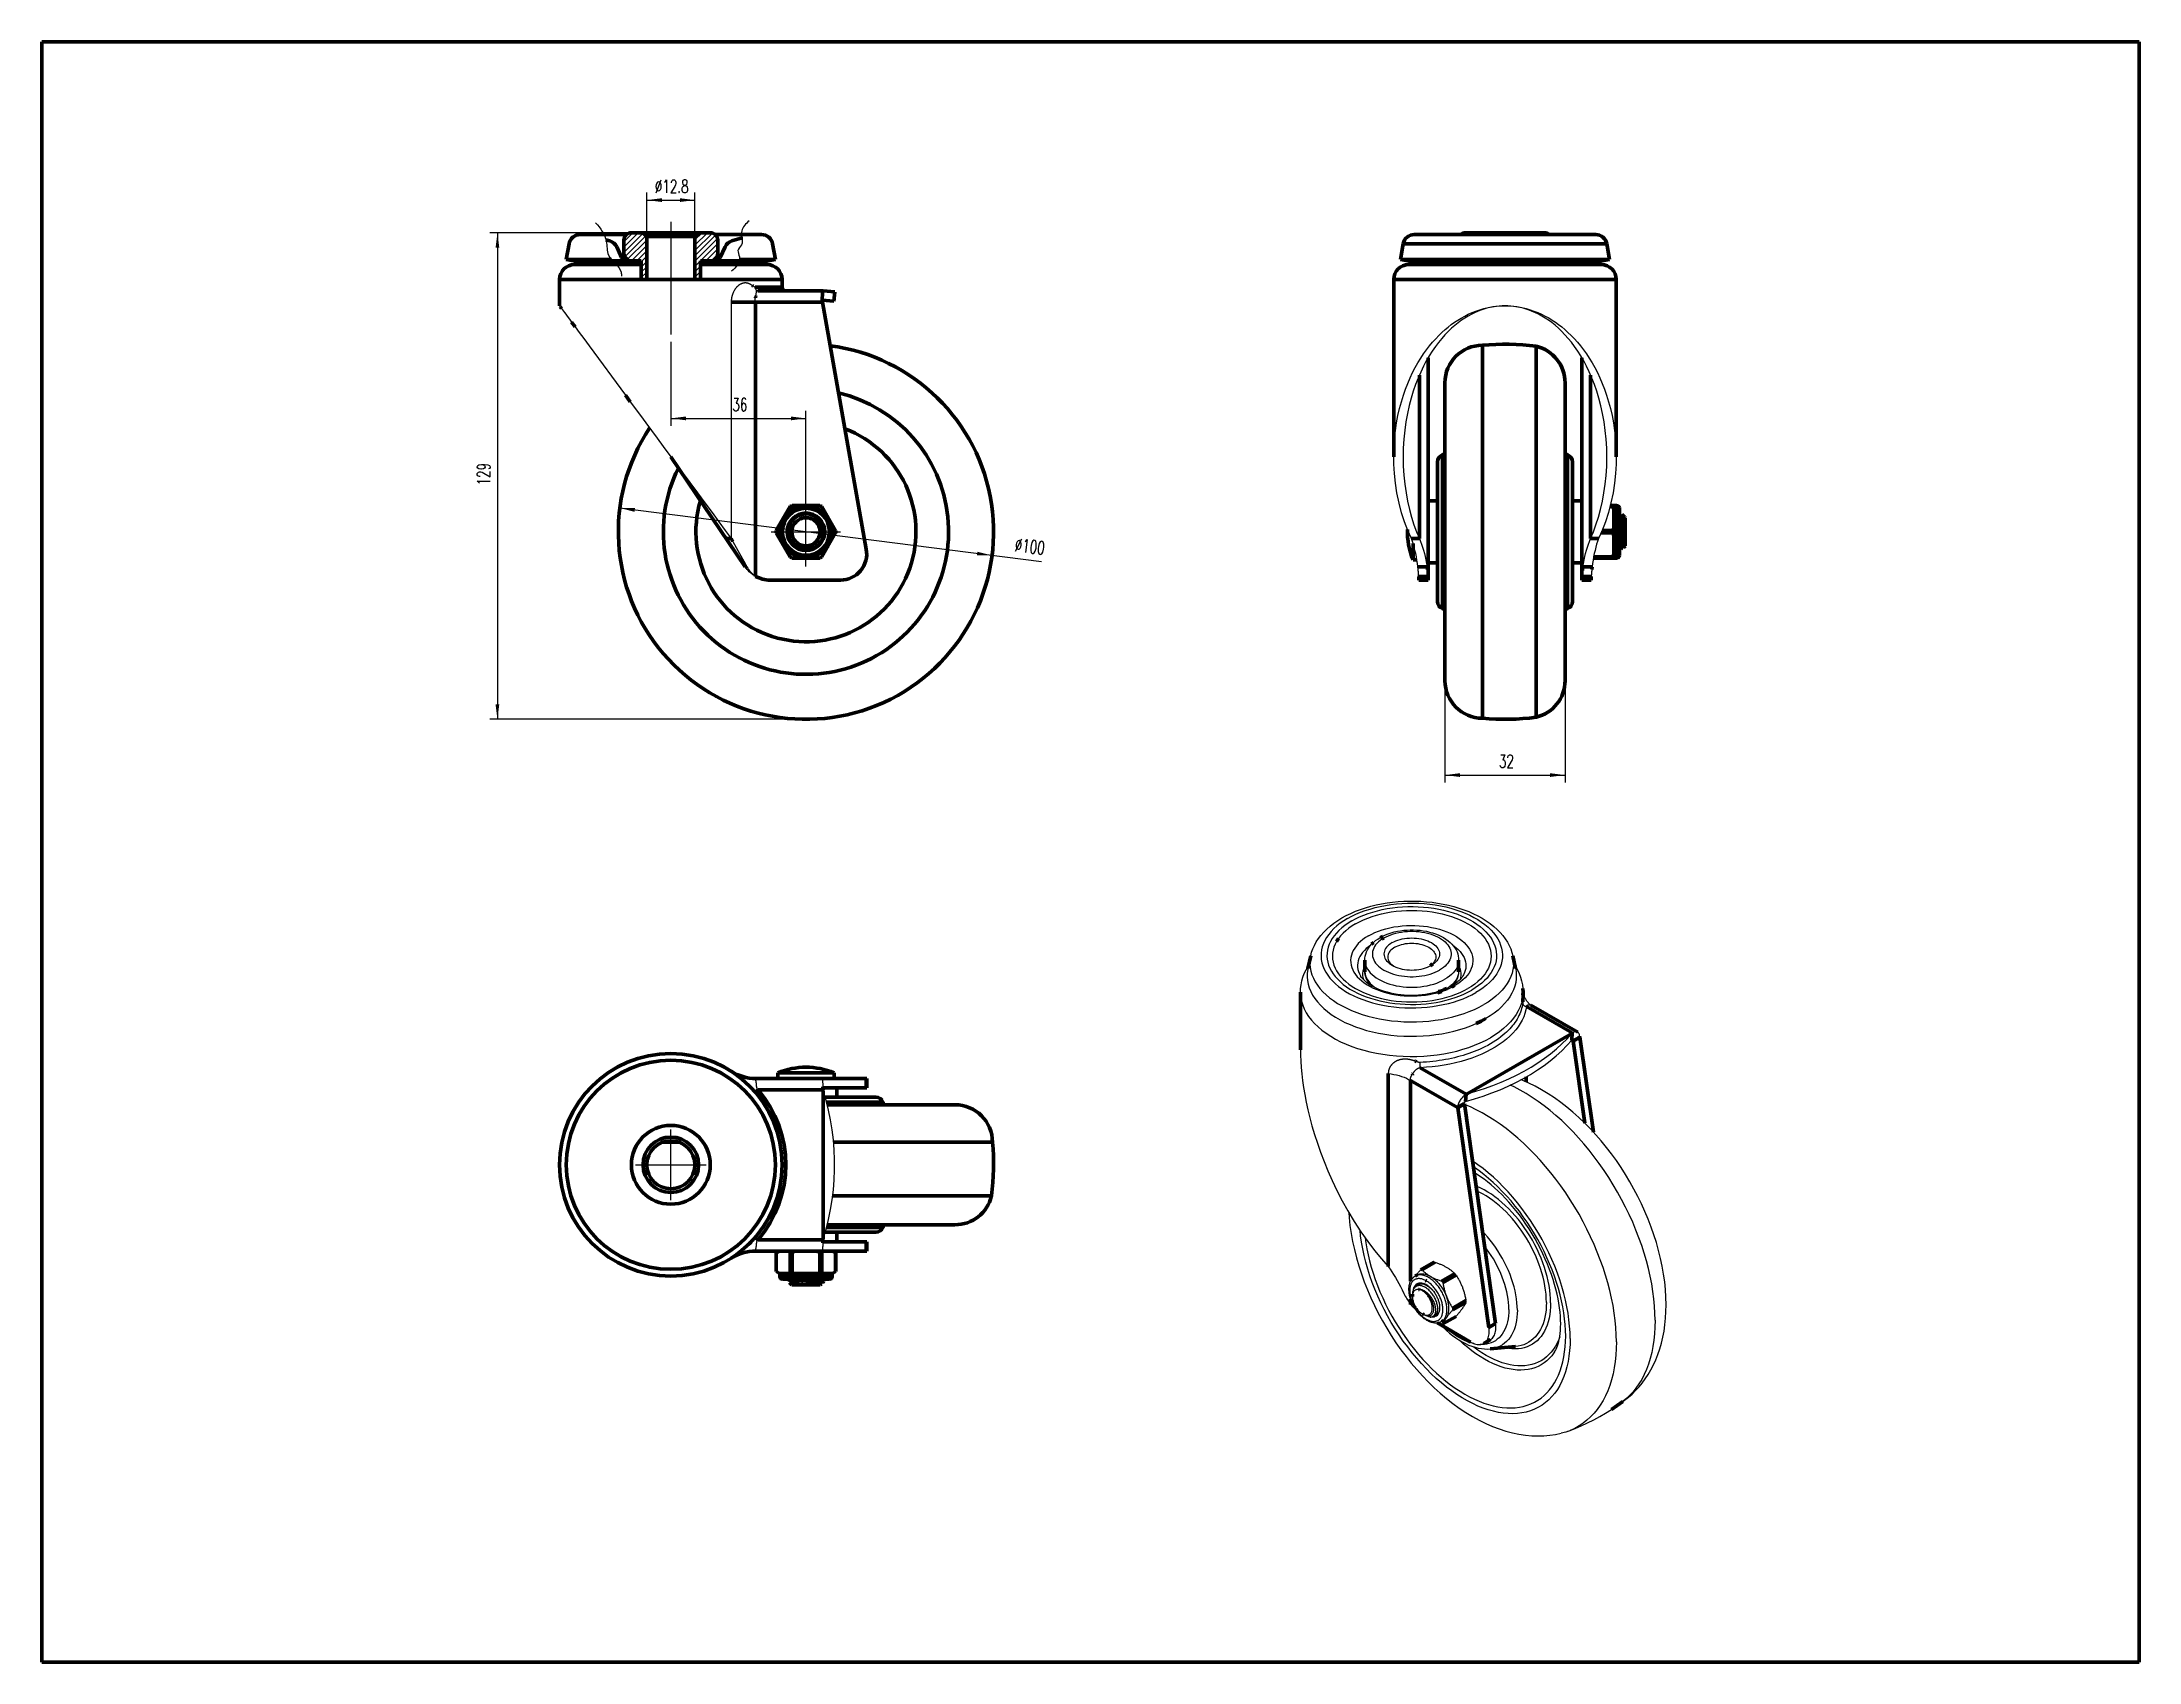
# Model space of a CAD drawing. Header units: millimetres. Extents: x 0 to 559, y 0 to 432.
import ezdxf

# ---------------------------------------------------------------- set-up
doc = ezdxf.new("R2010")
doc.units = ezdxf.units.MM
doc.linetypes.add('EB_DASHDOT', pattern=[39, 30, -3, 3, -3])
for name, color, linetype, lineweight in [('CAXA0', 7, 'Continuous', 70), ('CAXA1', 1, 'EB_DASHDOT', 25), ('CAXA3', 7, 'Continuous', 25), ('CAXA4', 3, 'Continuous', 25), ('CAXA5', 4, 'Continuous', 25)]:
    doc.layers.add(name, color=color, linetype=linetype, lineweight=lineweight)
doc.styles.add('标准', font='txt', dxfattribs={"width": 0.667, "bigfont": 'gbcbig.shx'})
doc.dimstyles.new('标准', dxfattribs={"dimtxt": 3.5, "dimasz": 4, "dimexe": 2, "dimexo": 0, "dimtad": 1, "dimdec": 1, "dimdsep": 46, "dimtxsty": '标准', "dimcen": 0, "dimdle": 6, "dimazin": 2, "dimtfac": 1, "dimtdec": 3, "dimtmove": 0, "dimatfit": 3, "dimfxl": 0, "dimtolj": 1, "dimtzin": 0, "dimarcsym": 0})

msp = doc.modelspace()

# ---------------------------------------------------------------- blocks, each defined once
blk = doc.blocks.new('CAXBLOCK0')
at = {"layer": 'CAXA0', "color": 0, "linetype": 'Continuous', "lineweight": 25}
for p, q in [((155.08, 377.12), (158.91, 380.95)), ((155.08, 378.54), (157.49, 380.95)), ((155.08, 375.71), (160.25, 380.88)), ((155.31, 374.53), (160.96, 380.18)), ((155.98, 373.78), (161.18, 378.98)), ((157.07, 373.45), (161.18, 377.57)), ((158.49, 373.45), (161.18, 376.14)), ((159.68, 373.23), (161.18, 374.73)), ((159.68, 371.81), (161.18, 373.31)), ((159.68, 370.4), (161.18, 371.9)), ((159.68, 368.98), (161.18, 370.48)), ((160.57, 368.45), (161.18, 369.07))]:
    blk.add_line(p, q, dxfattribs=at)
blk = doc.blocks.new('CAXBLOCK1')
at = {"layer": 'CAXA0', "color": 0, "linetype": 'Continuous', "lineweight": 25}
for p, q in [((173.98, 377.63), (177.31, 380.95)), ((173.98, 379.04), (175.89, 380.95)), ((173.98, 376.21), (178.64, 380.87)), ((173.98, 374.8), (179.52, 380.34)), ((173.98, 373.38), (180.02, 379.43)), ((173.98, 371.97), (180.08, 378.07)), ((176.88, 373.45), (180.08, 376.65)), ((178.31, 373.47), (180.07, 375.23)), ((173.98, 370.55), (175.48, 372.05)), ((173.98, 369.14), (175.48, 370.64)), ((174.71, 368.45), (175.48, 369.23))]:
    blk.add_line(p, q, dxfattribs=at)
blk = doc.blocks.new('*CAXBLOCK23')
at = {"layer": 'CAXA0', "linetype": 'Continuous', "lineweight": 25}
for points in [[(161.18, 389.64), (165.18, 389.14), (165.18, 390.14)], [(173.98, 389.64), (169.98, 389.14), (169.98, 390.14)]]:
    blk.add_hatch(color=0, dxfattribs=at).paths.add_polyline_path(points, flags=0)
at = {"layer": 'CAXA0', "color": 0, "linetype": 'Continuous', "lineweight": 25}
for p, q in [((161.18, 379.95), (161.18, 391.64)), ((173.98, 379.95), (173.98, 391.64)), ((161.18, 389.64), (173.98, 389.64))]:
    blk.add_line(p, q, dxfattribs=at)
at = {"layer": 'CAXA0', "color": 0, "linetype": 'Continuous', "lineweight": 25, "insert": (163.31, 395.06), "char_height": 3.5, "attachment_point": 1, "style": '标准'}
blk.add_mtext('{%%C}12.8', dxfattribs=at)
blk = doc.blocks.new('*CAXBLOCK34')
at = {"layer": 'CAXA4', "linetype": 'Continuous', "lineweight": 25}
for points in [[(121.37, 380.95), (120.87, 376.95), (121.87, 376.95)], [(121.37, 251.26), (120.87, 255.26), (121.87, 255.26)]]:
    blk.add_hatch(color=0, dxfattribs=at).paths.add_polyline_path(points, flags=0)
at = {"layer": 'CAXA4', "color": 0, "linetype": 'Continuous', "lineweight": 25}
for p, q in [((157.08, 380.95), (119.37, 380.95)), ((121.37, 380.95), (121.37, 251.26)), ((203.58, 251.26), (119.37, 251.26))]:
    blk.add_line(p, q, dxfattribs=at)
at = {"layer": 'CAXA4', "color": 0, "linetype": 'Continuous', "lineweight": 25, "insert": (115.95, 313.59), "char_height": 3.5, "attachment_point": 1, "rotation": 90, "style": '标准'}
blk.add_mtext('129', dxfattribs=at)
blk = doc.blocks.new('*CAXBLOCK45')
at = {"layer": 'CAXA4', "linetype": 'Continuous', "lineweight": 25}
for points in [[(167.58, 331.46), (171.58, 330.96), (171.58, 331.96)], [(203.58, 331.46), (199.58, 330.96), (199.58, 331.96)]]:
    blk.add_hatch(color=0, dxfattribs=at).paths.add_polyline_path(points, flags=0)
at = {"layer": 'CAXA4', "color": 0, "linetype": 'Continuous', "lineweight": 25}
for p, q in [((167.58, 351.86), (167.58, 329.46)), ((167.58, 331.46), (203.58, 331.46)), ((203.58, 310.5), (203.58, 333.46))]:
    blk.add_line(p, q, dxfattribs=at)
at = {"layer": 'CAXA4', "color": 0, "linetype": 'Continuous', "lineweight": 25, "insert": (183.96, 336.88), "char_height": 3.5, "attachment_point": 1, "style": '标准'}
blk.add_mtext('36', dxfattribs=at)
blk = doc.blocks.new('*CAXBLOCK56')
at = {"layer": 'CAXA4', "linetype": 'Continuous', "lineweight": 25}
for points in [[(153.99, 307.58), (158.02, 307.57), (157.89, 306.57)], [(253.17, 294.93), (249.26, 295.93), (249.14, 294.94)]]:
    blk.add_hatch(color=0, dxfattribs=at).paths.add_polyline_path(points, flags=0)
at = {"layer": 'CAXA4', "color": 0, "linetype": 'Continuous', "lineweight": 25}
blk.add_line((266.38, 293.25), (153.99, 307.58), dxfattribs=at)
at = {"layer": 'CAXA4', "color": 0, "linetype": 'Continuous', "lineweight": 25, "insert": (259.48, 299.59), "char_height": 3.5, "attachment_point": 1, "rotation": 352.7352, "style": '标准'}
blk.add_mtext('{%%C}100', dxfattribs=at)
blk = doc.blocks.new('*CAXBLOCK67')
at = {"layer": 'CAXA4', "linetype": 'Continuous', "lineweight": 25}
for points in [[(373.85, 236.4), (377.85, 235.9), (377.85, 236.9)], [(405.85, 236.4), (401.85, 235.9), (401.85, 236.9)]]:
    blk.add_hatch(color=0, dxfattribs=at).paths.add_polyline_path(points, flags=0)
at = {"layer": 'CAXA4', "color": 0, "linetype": 'Continuous', "lineweight": 25}
for p, q in [((373.85, 261.56), (373.85, 234.4)), ((405.85, 261.56), (405.85, 234.4)), ((373.85, 236.4), (405.85, 236.4))]:
    blk.add_line(p, q, dxfattribs=at)
at = {"layer": 'CAXA4', "color": 0, "linetype": 'Continuous', "lineweight": 25, "insert": (388.23, 241.82), "char_height": 3.5, "attachment_point": 1, "style": '标准'}
blk.add_mtext('32', dxfattribs=at)

# ---------------------------------------------------------------- dimensions: what is measured, and where the dimension line sits
at = {"layer": 'CAXA4'}
for base, p1, p2, text, picture, middle in [((167.578906, 389.637511), (161.178906, 379.954494), (173.978906, 379.954494), '{%%C}12.8', '*CAXBLOCK23', (167.578911, 392.660011)), ((185.578906, 331.460529), (167.578906, 351.85958), (203.578906, 310.504494), '36', '*CAXBLOCK45', (185.578911, 334.483029))]:
    dim = msp.add_linear_dim(base=base, p1=p1, p2=p2, text=text, dimstyle='标准', dxfattribs=at)
    dim.commit()
    dim.dimension.update_dxf_attribs({"geometry": picture, "text_midpoint": middle})
for base, p1, p2, angle, text, picture, middle in [((121.373158, 316.108755), (157.078906, 380.954494), (203.578906, 251.263017), 270, '129', '*CAXBLOCK34', (118.350658, 316.10875)), ((389.846079, 236.398623), (373.846085, 261.558391), (405.846073, 261.557926), 180, '32', '*CAXBLOCK67', (389.846084, 239.421123))]:
    dim = msp.add_linear_dim(base=base, p1=p1, p2=p2, angle=angle, text=text, dimstyle='标准', dxfattribs=at)
    dim.commit()
    dim.dimension.update_dxf_attribs({"geometry": picture, "text_midpoint": middle})
dim = msp.add_diameter_dim_2p(p1=(153.988748, 307.576203), p2=(253.169064, 294.932785), text='{%%C}100', dimstyle='标准', dxfattribs=at)
dim.commit()
dim.dimension.update_dxf_attribs({"geometry": '*CAXBLOCK56', "text_midpoint": (262.884586, 296.741219)})

# ---------------------------------------------------------------- linework, layer by layer
at = {"layer": 'CAXA0', "color": 7, "linetype": 'Continuous', "lineweight": 70}
for p, q in [((0, 0), (0, 431.8)), ((0, 431.8), (558.8, 431.8)), ((558.8, 0), (558.8, 431.8)), ((178.078906, 380.954494), (157.078906, 380.954494)), ((160.178906, 380.954494), (161.178906, 379.954494)), ((174.978906, 380.954494), (173.978906, 379.954494)), ((365.671497, 380.454494), (414.020028, 380.454494)), ((400.346092, 380.954494), (379.346092, 380.954494)), ((140.449886, 377.975438), (139.71396, 373.80179)), ((151.298448, 378.756653), (150.28923, 379.06423)), ((153.142787, 377.154816), (154.464419, 374.320567)), ((155.078906, 378.954494), (155.078906, 375.454494)), ((161.178906, 379.954494), (173.978906, 379.954494)), ((161.178906, 379.954494), (161.178906, 372.454494)), ((161.178906, 379.954494), (161.178906, 368.454494)), ((173.978906, 372.454494), (173.978906, 379.954494)), ((173.978906, 379.954494), (173.978906, 368.454494)), ((180.078906, 378.954494), (180.078906, 375.454494)), ((182.015025, 377.154816), (180.693392, 374.320567)), ((186.558662, 379.579312), (183.859363, 378.756653)), ((194.707925, 377.975438), (195.443852, 373.80179)), ((362.717076, 377.975448), (361.981147, 373.80179)), ((362.717076, 377.975448), (416.975108, 377.975448)), ((416.975108, 377.975448), (417.711036, 373.80179)), ((139.71396, 373.80179), (141.683575, 373.454494)), ((139.71396, 373.80179), (151.734957, 373.80179)), ((141.683575, 373.454494), (159.678906, 373.454494)), ((159.678906, 372.454494), (141.927102, 372.454494)), ((175.478906, 373.454494), (193.474237, 373.454494)), ((193.230703, 372.454494), (175.478906, 372.454494)), ((185.886305, 373.80179), (195.443852, 373.80179)), ((195.443852, 373.80179), (193.474237, 373.454494)), ((361.981147, 373.80179), (363.950762, 373.454494)), ((361.981147, 373.80179), (417.711036, 373.80179)), ((363.951468, 373.454494), (415.740715, 373.454494)), ((364.194989, 372.454494), (415.497195, 372.454494)), ((417.711036, 373.80179), (415.741421, 373.454494)), ((137.927102, 368.454494), (197.230703, 368.454494)), ((137.927104, 368.454494), (137.927104, 361.46418)), ((137.927104, 368.454494), (137.927104, 361.46418)), ((189.490066, 366.717067), (189.272478, 366.86867)), ((197.230708, 366.454494), (190.048958, 366.454494)), ((190.116131, 363.638964), (190.132244, 363.710823)), ((190.132244, 363.710823), (190.149087, 363.783141)), ((190.149087, 363.783141), (190.183891, 363.929389)), ((190.183891, 363.929389), (190.210132, 364.040822)), ((190.210132, 364.040822), (190.22735, 364.116146)), ((190.78108, 365.454401), (208.178906, 365.454494)), ((197.230708, 368.454494), (197.230708, 366.454494)), ((197.230708, 368.454494), (197.230708, 366.454494)), ((208.08894, 365.454494), (207.828156, 362.473721)), ((208.178906, 365.454494), (211.230688, 365.187497)), ((211.01315, 362.69698), (211.231039, 365.187467)), ((360.194289, 368.454494), (360.194289, 321.231607)), ((360.194289, 368.454494), (419.497894, 368.454494)), ((419.497894, 368.454494), (419.497894, 321.231597)), ((138.12145, 361.200329), (138.460951, 360.73803)), ((183.653801, 362.454494), (190.159266, 362.454494)), ((207.828156, 362.464107), (190.159266, 362.454494)), ((190.159266, 362.454494), (190.159266, 289.356194)), ((207.957667, 362.46239), (207.828156, 362.464107)), ((207.871158, 362.971869), (211.012779, 362.697012)), ((207.957667, 362.46239), (219.662491, 296.595614)), ((141.143162, 357.102529), (142.07274, 355.838869)), ((369.346092, 288.37087), (369.346092, 347.597035)), ((383.834053, 251.557925), (383.834053, 350.951062)), ((398.149208, 251.826753), (398.149208, 350.682235)), ((410.346092, 288.37087), (410.346092, 347.596811)), ((367.030438, 299.41739), (367.030438, 343.020539)), ((373.846085, 261.558391), (373.846085, 340.950596)), ((405.846073, 340.951062), (405.846073, 261.557926)), ((412.661745, 343.020361), (412.661745, 299.41739)), ((155.500366, 337.618541), (156.755934, 335.914171)), ((187.374309, 291.895837), (167.57761, 321.228624)), ((371.84609, 319.854059), (371.84609, 282.654929)), ((373.162048, 321.733443), (373.846085, 321.982413)), ((373.162048, 280.775544), (373.162048, 321.733443)), ((405.846099, 321.981959), (406.529741, 321.733296)), ((406.529741, 280.775692), (406.529741, 321.733296)), ((407.846094, 319.853768), (407.846094, 282.65522)), ((195.66224, 301.542427), (199.371216, 307.966561)), ((199.869931, 308.254494), (207.287881, 308.254494)), ((207.786596, 307.966561), (211.495572, 301.542427)), ((369.34609, 309.504494), (371.84609, 309.504494)), ((407.846094, 309.504494), (410.346094, 309.504494)), ((418.313833, 307.966561), (417.823395, 307.966561)), ((417.899612, 308.254494), (419.596092, 308.254494)), ((418.313833, 307.966561), (418.313833, 308.254494)), ((419.596092, 308.254494), (418.846092, 308.254494)), ((418.846092, 294.254494), (418.846092, 308.254494)), ((419.596092, 308.254494), (419.596092, 294.254494)), ((420.346092, 307.504494), (420.346092, 295.004494)), ((420.760812, 305.03973), (420.346092, 305.881685)), ((420.402765, 304.664575), (420.383157, 305.045076)), ((420.422373, 304.232382), (420.402765, 304.664575)), ((420.441981, 303.755047), (420.422373, 304.232382)), ((420.471392, 302.970392), (420.441981, 303.755047)), ((420.530216, 301.254494), (420.471392, 302.970392)), ((421.007863, 305.820366), (420.744571, 305.072682)), ((420.880313, 303.801617), (420.858222, 304.167097)), ((420.902405, 303.387141), (420.880313, 303.801617)), ((420.924496, 302.931641), (420.902405, 303.387141)), ((420.968679, 301.93324), (420.924496, 302.931641)), ((421.034953, 300.363335), (420.968679, 301.93324)), ((421.699169, 305.151417), (421.019505, 305.831081)), ((421.084158, 305.104685), (421.099033, 304.766421)), ((421.099033, 304.766421), (421.113948, 304.373518)), ((421.113948, 304.373518), (421.128963, 303.930387)), ((421.128963, 303.930387), (421.151787, 303.182242)), ((421.151787, 303.182242), (421.182225, 302.090059)), ((421.760812, 305.03973), (421.740591, 305.080756)), ((421.746337, 305.077687), (421.752307, 305.089682)), ((421.752307, 305.089682), (421.760177, 305.090409)), ((421.760177, 305.090409), (421.767072, 305.076996)), ((421.846092, 305.004494), (421.760192, 305.090393)), ((421.776742, 304.956956), (421.797109, 304.868711)), ((421.78199, 305.003581), (421.789526, 304.943816)), ((421.789526, 304.943816), (421.797109, 304.868711)), ((421.846092, 305.004328), (421.846092, 297.50466)), ((183.653801, 299.41739), (182.298496, 299.41739)), ((183.653801, 299.41739), (184.070151, 298.670252)), ((199.371216, 294.542427), (195.66224, 300.966561)), ((211.495572, 300.966561), (207.786596, 294.542427)), ((364.929689, 299.41739), (367.030438, 299.41739)), ((365.346092, 298.161357), (365.346092, 293.754494)), ((414.762494, 299.41739), (412.661745, 299.41739)), ((418.313833, 300.966561), (415.44521, 300.966561)), ((418.313833, 301.542427), (415.698993, 301.542427)), ((418.313833, 301.542427), (418.313833, 300.966561)), ((420.370679, 300.059844), (420.346092, 300.781693)), ((420.346092, 297.148193), (420.56503, 296.5261)), ((420.401026, 299.210202), (420.370679, 300.059844)), ((420.421256, 298.683154), (420.401026, 299.210202)), ((420.441487, 298.197593), (420.421256, 298.683154)), ((420.461718, 297.761354), (420.441487, 298.197593)), ((420.48195, 297.381477), (420.461718, 297.761354)), ((420.578076, 299.847538), (420.530216, 301.254494)), ((420.606792, 299.056238), (420.578076, 299.847538)), ((420.580216, 296.504494), (420.780216, 296.504494)), ((420.625936, 298.566854), (420.606792, 299.056238)), ((420.64508, 298.11631), (420.625936, 298.566854)), ((420.664224, 297.711117), (420.64508, 298.11631)), ((420.683368, 297.357128), (420.664224, 297.711117)), ((420.791058, 296.51551), (421.244571, 297.436306)), ((421.068091, 299.61922), (421.034953, 300.363335)), ((421.090182, 299.160511), (421.068091, 299.61922)), ((421.112274, 298.742081), (421.090182, 299.160511)), ((421.134365, 298.371981), (421.112274, 298.742081)), ((421.228314, 297.482421), (421.377195, 297.059879)), ((421.251082, 299.587892), (421.274505, 298.841715)), ((421.274505, 298.841715), (421.289859, 298.40664)), ((421.289859, 298.40664), (421.305101, 298.025411)), ((421.305101, 298.025411), (421.320336, 297.700813)), ((421.846092, 297.504494), (421.389849, 297.048251)), ((187.854475, 291.895835), (187.37431, 291.895835)), ((207.287881, 294.254494), (199.869931, 294.254494)), ((365.346092, 293.754494), (366.370944, 293.754494)), ((366.622676, 291.895835), (369.076131, 291.895835)), ((369.076131, 291.895838), (369.168542, 291.205908)), ((369.34609, 293.004494), (371.84609, 293.004494)), ((407.846094, 293.004494), (410.346094, 293.004494)), ((410.481398, 290.884759), (410.616053, 291.895837)), ((413.069507, 291.895835), (410.616052, 291.895835)), ((413.069507, 291.895835), (412.990666, 291.185743)), ((419.596092, 294.254494), (413.408456, 294.254494)), ((418.313833, 294.542427), (413.458682, 294.542427)), ((418.313833, 294.542427), (418.313833, 294.254494)), ((419.596092, 294.254494), (418.846092, 294.254494)), ((194.005605, 288.37087), (212.770467, 288.37087)), ((366.846092, 289.356194), (369.346092, 289.356194)), ((366.846092, 289.356194), (366.846092, 288.37087)), ((366.846092, 288.37087), (369.346092, 288.37087)), ((412.846092, 289.356194), (410.346092, 289.356194)), ((412.846092, 288.37087), (410.346092, 288.37087)), ((412.846092, 288.37087), (412.846092, 289.356194)), ((373.162048, 280.775544), (373.846085, 280.526575)), ((405.846099, 280.527028), (406.529741, 280.775692)), ((345.471372, 192.804256), (344.984117, 192.056815)), ((354.301814, 191.333536), (354.790866, 191.815155)), ((356.576417, 193.105088), (357.262786, 193.472828)), ((357.576412, 193.006039), (357.038219, 192.670234)), ((338.083734, 188.239931), (337.353547, 184.885103)), ((352.501065, 187.086506), (352.501065, 184.228748)), ((370.243653, 185.783663), (369.903766, 185.527927)), ((370.54364, 186.055528), (370.243653, 185.783663)), ((377.501065, 187.086506), (377.501065, 184.228748)), ((391.918395, 188.239931), (392.648582, 184.885103)), ((392.462453, 185.740266), (392.619202, 185.502461)), ((352.501065, 184.228748), (352.509808, 183.958874)), ((353.739961, 180.665063), (353.817809, 180.519069)), ((372.893413, 178.940451), (372.108216, 178.684554)), ((373.641249, 179.219854), (372.893413, 178.940451)), ((374.348713, 179.520616), (373.641249, 179.219854)), ((376.096123, 180.458093), (375.631569, 180.176556)), ((375.682056, 179.831184), (376.513133, 180.278623)), ((376.529053, 180.747434), (376.096123, 180.458093)), ((376.262244, 180.665208), (376.182639, 180.515914)), ((377.501065, 184.228748), (377.492325, 183.958934)), ((394.612408, 179.520504), (394.652867, 178.513231)), ((335.349262, 178.513231), (335.349262, 163.14908)), ((371.881544, 178.406244), (372.894045, 178.704095)), ((394.60486, 176.006373), (394.599266, 175.921931)), ((394.610408, 176.098149), (394.60486, 176.006373)), ((394.615916, 176.197767), (394.610408, 176.098149)), ((394.621355, 176.305584), (394.615916, 176.197767)), ((394.652867, 178.513231), (394.621233, 177.722677)), ((394.6267, 176.422199), (394.621355, 176.305584)), ((394.631902, 176.54809), (394.6267, 176.422199)), ((394.636867, 176.683556), (394.631902, 176.54809)), ((394.641488, 176.828987), (394.636867, 176.683556)), ((394.64563, 176.985005), (394.641488, 176.828987)), ((394.649076, 177.151427), (394.64563, 176.985005)), ((394.651566, 177.32728), (394.649076, 177.151427)), ((394.652793, 177.510495), (394.651566, 177.32728)), ((394.652867, 177.563104), (394.652793, 177.510495)), ((394.652867, 178.513231), (394.652867, 177.564537)), ((394.751193, 177.99823), (394.719206, 178.103801)), ((395.567878, 174.745995), (407.78818, 167.69076)), ((396.720255, 175.09526), (409.233657, 167.870807)), ((382.133977, 170.191986), (383.454307, 170.824983)), ((383.454307, 170.824983), (384.704638, 171.503705)), ((407.78818, 167.69076), (407.63352, 165.738795)), ((407.654305, 167.540011), (379.765134, 151.438287)), ((407.632151, 165.74722), (407.957329, 165.559687)), ((407.679946, 165.762088), (407.63352, 165.738795)), ((409.725089, 166.588147), (407.957329, 165.567536)), ((408.048908, 165.505413), (407.957329, 165.559687)), ((409.816668, 166.526023), (408.048908, 165.505413)), ((408.048908, 165.505413), (411.144019, 143.606808)), ((409.725045, 166.588121), (409.73349, 166.772553)), ((409.816668, 166.526023), (409.725089, 166.580297)), ((409.816668, 166.526023), (413.386047, 141.271859)), ((196.078906, 157.040627), (196.078906, 155.540627)), ((196.078906, 157.040627), (211.078906, 157.040627)), ((211.078906, 157.040627), (211.078906, 155.540627)), ((358.749295, 156.879813), (358.749295, 105.409865)), ((365.156725, 156.617246), (365.208419, 156.696939)), ((365.208419, 156.696939), (365.263051, 156.779756)), ((365.975276, 160.135876), (365.822691, 160.190567)), ((366.308351, 160.014828), (365.975276, 160.135876)), ((379.504027, 151.360994), (367.283161, 158.416554)), ((190.048958, 151.888137), (190.806755, 152.540627)), ((190.147152, 155.537791), (190.151215, 155.538777)), ((190.151215, 155.538777), (190.155524, 155.539781)), ((190.155524, 155.539781), (190.157406, 155.540208)), ((190.159266, 155.540627), (219.770394, 155.540627)), ((190.806894, 152.540627), (208.08894, 152.540627)), ((207.957667, 155.540627), (207.957667, 155.137369)), ((208.079835, 153.323953), (208.084826, 153.068821)), ((208.085154, 153.040627), (219.770394, 153.040627)), ((208.178906, 152.261331), (208.08894, 152.540627)), ((208.178906, 152.261331), (208.178906, 112.819923)), ((211.828906, 153.040629), (211.828906, 150.540629)), ((219.662491, 153.040627), (219.662491, 155.540627)), ((219.770467, 155.540627), (219.770467, 153.040627)), ((364.693601, 155.157344), (364.682252, 155.249188)), ((364.704468, 155.006378), (364.704468, 101.527868)), ((377.198313, 147.801066), (364.704468, 155.006378)), ((379.504027, 151.360994), (379.349367, 149.409029)), ((379.504027, 151.360994), (379.765134, 151.438287)), ((395.463485, 154.615349), (395.463485, 155.948824)), ((222.178471, 150.540629), (208.685762, 150.540629)), ((224.057855, 149.224671), (209.052886, 149.224671)), ((243.275481, 148.540609), (209.224435, 148.540609)), ((224.057855, 149.224671), (224.306834, 148.540609)), ((378.966072, 148.829526), (377.198313, 147.808916)), ((377.289891, 147.746792), (377.198313, 147.801066)), ((379.057651, 148.767403), (377.289891, 147.746792)), ((377.289891, 147.746792), (385.566486, 89.188024)), ((379.057651, 148.767403), (378.966072, 148.821676)), ((378.987514, 148.932273), (379.006001, 148.985709)), ((379.057651, 148.767403), (387.334245, 90.208634)), ((169.772648, 138.552666), (165.385164, 138.552666)), ((253.275475, 138.552666), (210.94307, 138.552666)), ((253.006647, 124.237511), (210.687194, 124.237511)), ((190.806755, 112.540627), (190.048958, 113.193117)), ((208.08894, 112.540627), (190.806098, 112.540627)), ((208.08483, 112.012699), (208.079844, 111.757688)), ((208.085155, 112.040627), (219.770394, 112.040627)), ((208.08894, 112.540627), (208.178906, 112.819923)), ((222.17818, 114.540625), (208.685762, 114.540625)), ((224.057708, 115.856978), (209.052985, 115.856978)), ((243.275474, 116.54062), (209.224428, 116.54062)), ((211.828906, 114.540625), (211.828906, 112.040625)), ((219.662491, 109.540627), (219.662491, 112.040627)), ((219.770467, 112.040627), (219.770467, 109.540627)), ((224.306371, 116.54062), (224.057708, 115.856978)), ((190.094053, 109.740848), (190.124095, 109.800046)), ((190.155524, 109.541473), (190.151215, 109.542477)), ((190.157406, 109.541046), (190.155524, 109.541473)), ((190.159266, 109.540627), (219.770394, 109.540627)), ((195.657006, 109.008368), (196.578906, 109.540627)), ((195.66224, 109.008368), (195.657006, 109.008368)), ((195.657006, 104.072886), (195.657006, 109.008368)), ((195.66224, 104.072886), (195.66224, 109.008368)), ((199.371216, 109.008368), (199.869931, 109.008368)), ((199.371216, 104.072886), (199.371216, 109.008368)), ((199.869931, 104.072886), (199.869931, 109.008368)), ((207.287881, 109.008368), (207.786596, 109.008368)), ((207.287881, 104.072886), (207.287881, 109.008368)), ((207.786596, 104.072886), (207.786596, 109.008368)), ((207.849287, 109.549917), (207.828156, 109.540689)), ((207.957667, 109.94381), (207.957667, 109.540627)), ((211.49688, 109.010634), (210.578906, 109.540627)), ((211.500806, 109.008368), (211.495572, 109.008368)), ((211.495572, 104.072886), (211.495572, 109.008368)), ((211.500806, 104.072886), (211.500806, 109.008368)), ((367.352067, 104.523982), (370.841965, 106.538864)), ((367.704713, 104.555484), (371.194611, 106.570366)), ((195.66224, 104.072886), (195.657006, 104.072886)), ((196.578906, 103.540627), (195.657006, 104.072886)), ((196.578906, 103.540627), (210.578906, 103.540627)), ((196.578906, 102.790627), (196.578906, 103.540627)), ((210.578906, 102.790627), (196.578906, 102.790627)), ((209.828906, 102.040627), (197.328906, 102.040627)), ((198.828906, 102.040627), (198.828906, 101.856503)), ((198.828906, 102.040627), (198.828906, 101.856503)), ((198.839923, 101.845661), (199.760718, 101.392148)), ((199.828906, 100.540627), (199.187491, 101.182042)), ((199.806833, 101.408405), (199.198644, 101.194169)), ((199.371216, 104.072886), (199.869931, 104.072886)), ((199.701971, 101.954542), (200.068614, 101.97415)), ((200.174036, 101.265275), (199.84418, 101.2502)), ((200.068614, 101.97415), (200.488469, 101.993758)), ((200.558946, 101.28024), (200.174036, 101.265275)), ((200.488469, 101.993758), (200.955172, 102.013366)), ((200.99286, 101.295127), (200.558946, 101.28024)), ((200.760319, 101.506406), (201.139847, 101.528497)), ((201.723856, 101.31744), (200.99286, 101.295127)), ((201.139847, 101.528497), (201.566292, 101.550589)), ((201.566292, 101.550589), (202.031451, 101.57268)), ((202.031451, 101.57268), (202.782045, 101.605817)), ((204.316225, 100.649192), (202.408563, 100.58961)), ((202.880165, 100.630318), (202.408563, 100.58961)), ((202.782045, 101.605817), (204.859752, 101.694183)), ((203.624218, 100.691183), (202.880165, 100.630318)), ((204.892063, 100.792121), (203.624218, 100.691183)), ((204.231568, 100.66693), (205.23224, 100.711113)), ((205.259476, 100.67921), (204.316225, 100.649192)), ((205.649135, 101.421845), (204.543799, 101.392118)), ((204.859752, 101.694183), (205.571384, 101.72732)), ((205.383757, 100.832325), (204.892063, 100.792121)), ((205.23224, 100.711113), (205.689575, 100.733204)), ((205.907623, 100.701711), (205.259476, 100.67921)), ((205.85378, 100.872433), (205.383757, 100.832325)), ((205.571384, 101.72732), (205.999751, 101.749412)), ((206.400401, 101.444008), (205.649135, 101.421845)), ((205.689575, 100.733204), (206.10631, 100.755296)), ((206.293932, 100.912442), (205.85378, 100.872433)), ((206.291978, 100.71647), (205.907623, 100.701711)), ((205.999751, 101.749412), (206.381551, 101.771503)), ((206.10631, 100.755296), (206.474428, 100.777387)), ((206.633239, 100.731079), (206.291978, 100.71647)), ((206.851423, 101.458791), (206.400401, 101.444008)), ((206.928345, 100.745603), (206.633239, 100.731079)), ((207.254927, 101.473622), (206.851423, 101.458791)), ((207.605003, 101.488565), (207.254927, 101.473622)), ((207.287881, 104.072886), (207.786596, 104.072886)), ((207.328906, 100.540627), (207.599977, 100.811698)), ((207.364142, 101.875907), (207.698432, 102.040627)), ((207.364142, 100.875907), (207.931935, 101.155636)), ((207.607678, 101.817935), (207.397094, 101.892148)), ((207.587833, 100.824926), (207.397094, 100.892148)), ((207.987178, 101.684311), (207.607678, 101.817935)), ((207.967092, 101.178813), (208.328906, 101.540627)), ((208.3073, 101.571689), (207.987178, 101.684311)), ((208.305294, 101.540627), (208.325784, 101.550732)), ((208.305294, 101.540627), (208.328906, 101.540627)), ((208.327143, 101.560839), (208.3073, 101.571689)), ((208.325784, 101.550732), (208.328906, 101.5565)), ((208.328906, 101.5565), (208.327143, 101.560839)), ((208.328906, 101.556503), (208.328906, 101.540627)), ((210.578906, 103.540627), (211.500806, 104.072886)), ((210.578906, 102.790627), (210.578906, 103.540627)), ((211.500806, 104.072886), (211.495572, 104.072886)), ((365.920691, 102.864525), (366.451019, 103.170708)), ((366.625059, 100.67249), (366.660434, 100.711527)), ((367.137599, 101.047955), (367.151942, 101.05382)), ((368.890348, 101.599295), (368.67953, 101.715151)), ((372.950018, 101.527175), (376.439916, 103.542056)), ((373.302664, 101.088481), (376.792562, 103.103362)), ((207.328906, 100.540627), (199.828906, 100.540627)), ((364.704468, 96.721321), (364.704468, 95.321439)), ((365.17803, 97.414691), (365.178027, 97.938397)), ((365.235961, 98.017766), (365.204055, 97.827095)), ((367.010344, 99.268876), (366.836735, 99.296045)), ((367.187984, 99.22503), (367.010344, 99.268876)), ((375.925317, 94.329005), (379.415215, 96.343887)), ((375.925317, 93.858809), (379.415215, 95.873691)), ((367.829624, 92.821944), (368.152229, 92.635682)), ((368.10683, 92.678671), (368.289785, 92.602829)), ((371.015195, 92.23839), (371.025781, 92.238106)), ((371.703752, 92.55672), (371.567681, 92.50108)), ((371.833223, 92.623792), (371.703752, 92.55672)), ((371.86754, 90.381412), (380.693068, 85.286106)), ((372.92066, 90.740151), (373.450988, 91.046334)), ((373.302664, 90.127643), (376.792562, 92.142525)), ((385.566486, 89.188024), (387.334245, 90.208634)), ((385.960812, 85.960046), (384.193053, 84.939436)), ((392.631077, 84.094161), (385.921185, 83.477545)), ((418.218891, 67.356472), (419.738398, 68.386958)), ((419.738398, 68.386958), (421.224134, 69.465248)), ((420.543668, 68.971392), (420.663305, 69.045158)), ((0, 0), (558.8, 0))]:
    msp.add_line(p, q, dxfattribs=at)
at = {"layer": 'CAXA0'}
for p, q in [((143.40431, 380.454494), (155.756921, 380.454494)), ((191.753502, 380.454494), (179.40089, 380.454494)), ((159.678906, 373.454494), (159.678906, 368.454494)), ((175.478906, 373.454494), (175.478906, 368.454494))]:
    msp.add_line(p, q, dxfattribs=at)
at = {"layer": 'CAXA0', "color": 7, "linetype": 'Continuous', "lineweight": 70}
for centre, radius in [((203.578906, 301.254494), 7), ((203.578906, 301.254494), 6.25), ((203.578906, 301.254494), 5), ((203.578906, 301.254494), 4.825), ((203.578906, 301.254494), 3.75), ((167.578906, 132.540627), 29.651802), ((167.578906, 132.540627), 27.864945), ((167.578906, 132.540627), 10.5), ((167.578906, 132.540627), 7.4), ((167.578906, 132.540627), 6.4)]:
    msp.add_circle(centre, radius, dxfattribs=at)
for centre, radius, start, end in [((143.40431, 377.454494), 3, 90, 170.00001248), ((157.078906, 378.954494), 2, 131.37561075, 180), ((157.078906, 378.954494), 2, 90, 131.37561075), ((178.078906, 378.954494), 1.999999, 48.62441075, 90), ((178.078906, 378.954494), 2, 0, 48.62441075), ((191.753502, 377.454494), 3, 9.99999083, 90), ((365.671497, 377.454494), 3, 90, 169.99981445), ((379.346092, 378.954494), 2, 90, 131.37561075), ((400.346092, 378.954494), 1.999999, 48.62441075, 90), ((414.020686, 377.454494), 3, 10.00018224, 90), ((150.423861, 375.886967), 3, 25.00000663, 73.05048294), ((157.078906, 375.454494), 2, 180, 270), ((178.078906, 375.454494), 2, 270, 360), ((184.733951, 375.886967), 3, 106.94953533, 155.00000144), ((141.927102, 368.454494), 4, 90, 180), ((145.082509, 375.454494), 3, 221.81031461, 270), ((155.823881, 374.954494), 1.5, 204.99998125, 270), ((179.333931, 374.954494), 1.5, 270, 335.00000261), ((190.075303, 375.454494), 3, 270, 318.18968539), ((193.230703, 368.454494), 4, 0, 90), ((364.194289, 368.454494), 4, 90, 180), ((367.349696, 375.454494), 3, 221.81031461, 270), ((412.342487, 375.454494), 3, 270, 318.18968539), ((415.497894, 368.454494), 4, 0, 90), ((198.230708, 366.454494), 1, 180, 270), ((203.578906, 301.254494), 49.991477, 146.43076505, 82.58711578), ((383.84611, 340.951069), 10, 90.06908154, 180.00004011), ((389.846105, 289.817111), 61.42886, 82.23177189, 95.61653771), ((395.846073, 340.951069), 10, 0, 76.68451214), ((203.578906, 301.254494), 38, 153.44298043, 76.78965605), ((203.578906, 301.254494), 29.313463, 163.57711922, 69.24911369), ((373.84609, 319.854059), 1.999999, 110.00005829, 180), ((405.846094, 319.853768), 2, 0, 70.01198613), ((203.578906, 301.254494), 7.9219, 117.91703944, 122.08295692), ((203.578906, 301.254494), 7.9219, 57.91704308, 62.08296056), ((419.596092, 307.504494), 0.75, 0, 90), ((203.578906, 301.254494), 4.75, 7.0588196, 5.71526447), ((383.346092, 301.254494), 19.5, 178.16013083, 202.61986495), ((203.578906, 301.254494), 7.9219, 177.91704271, 182.08295729), ((203.578906, 301.254494), 7.9219, 357.91704271, 2.08295729), ((212.770467, 295.37087), 7, 270, 10.07653064), ((203.578906, 301.254494), 7.9219, 237.91704308, 242.08296056), ((203.578906, 301.254494), 7.9219, 297.91703944, 302.08295692), ((419.596092, 295.004494), 0.75, 270, 360), ((194.005605, 296.37087), 8, 241.26283469, 270), ((373.84609, 282.654929), 2, 180, 249.99995151), ((405.846094, 282.65522), 2, 289.98801387, 0), ((383.84611, 261.557918), 10, 180, 269.9309643), ((395.846073, 261.557918), 10, 283.31552929, 0.00004584), ((389.846105, 312.691877), 61.42886, 264.38346238, 277.76822811), ((190.159265, 167.540626), 11.999999, 237.17194536, 270.00000477), ((203.578906, 139.040627), 19.5, 67.38013505, 112.61986495), ((167.578906, 132.540627), 30.651802, 319.26958278, 40.72944565), ((222.178471, 148.540629), 1.999999, 20.00005829, 90), ((243.275481, 138.540608), 10.000001, 0.06908726, 90), ((192.141523, 132.540614), 61.42886, 352.23177189, 5.61653762), ((243.275481, 126.540646), 10.000001, 270, 346.68447203), ((167.578906, 132.540627), 29.651802, 314.11391689, 317.64700375), ((222.17818, 116.540625), 2, 270, 340.01198613), ((190.159266, 97.540627), 12, 90, 122.828215), ((197.328906, 102.790627), 0.75, 180, 270), ((209.828906, 102.790627), 0.75, 270, 360)]:
    msp.add_arc(centre, radius, start, end, dxfattribs=at)
at = {"layer": 'CAXA1'}
msp.add_line((167.578906, 383.868923), (167.578906, 351.85958), dxfattribs=at)
at = {"layer": 'CAXA1', "linetype": 'EB_DASHDOT', "lineweight": 25}
for p, q in [((203.578906, 292.004494), (203.578906, 310.504494)), ((194.328906, 301.254494), (212.828906, 301.254494)), ((167.578906, 123.140627), (167.578906, 141.940627)), ((158.178906, 132.540627), (176.978906, 132.540627))]:
    msp.add_line(p, q, dxfattribs=at)
at = {"layer": 'CAXA3', "color": 7, "linetype": 'Continuous', "lineweight": 25}
for points in [[(189.272478, 366.86867), (189.223364, 366.902306), (189.172132, 366.936944), (189.118739, 366.972556), (189.062746, 367.008884), (189.004048, 367.046031), (188.942708, 367.083893), (188.878535, 367.121895), (188.811451, 367.160104), (188.741484, 367.198452), (188.668603, 367.236161), (188.592759, 367.273262), (188.513945, 367.309723), (188.432196, 367.344667), (188.347166, 367.378174), (188.259138, 367.410165), (188.169107, 367.439521), (188.076725, 367.466142), (187.9823, 367.490129), (187.887838, 367.510666), (187.793683, 367.527473), (187.699507, 367.54083), (187.60634, 367.550768), (187.514692, 367.557206), (187.424091, 367.560224), (187.334107, 367.56009), (187.244674, 367.556858), (187.15588, 367.550474), (187.067512, 367.541047), (186.979487, 367.528587), (186.891906, 367.513085), (186.804826, 367.49462), (186.718273, 367.473202), (186.632241, 367.448822), (186.546732, 367.42153), (186.461761, 367.39134), (186.377332, 367.358238), (186.29343, 367.322233), (186.210062, 367.283339), (186.127236, 367.241541), (186.044939, 367.196805), (185.963167, 367.149138), (185.881939, 367.098533), (185.801267, 367.044923), (185.72114, 366.988307), (185.641584, 366.928687), (185.562673, 366.866006), (185.484404, 366.800263), (185.406795, 366.731459), (185.329953, 366.659551), (185.253994, 366.584686), (185.178819, 366.506717), (185.104207, 366.425153), (185.029987, 366.339832), (184.956342, 366.250917), (184.883583, 366.158409), (184.811507, 366.061909), (184.740331, 365.961816), (184.671002, 365.859328), (184.603616, 365.754324), (184.538104, 365.646925), (184.475177, 365.538682), (184.41502, 365.429698), (184.357479, 365.319869), (184.302769, 365.210437), (184.25099, 365.101478), (184.202068, 364.992916), (184.155958, 364.885762), (184.112715, 364.780075), (184.072305, 364.675797), (184.034539, 364.573757), (183.999491, 364.474163), (183.967104, 364.376808), (183.936983, 364.281902), (183.909153, 364.189619), (183.883599, 364.099785), (183.85987, 364.012085), (183.83794, 363.926569), (183.817842, 363.843188), (183.799207, 363.761486), (183.781988, 363.681354), (183.766237, 363.6029), (183.751737, 363.526001), (183.738454, 363.450443), (183.726425, 363.37644), (183.715537, 363.304498), (183.705814, 363.234672), (183.697233, 363.166909), (183.689616, 363.101551), (183.682982, 363.038854), (183.677313, 362.978562), (183.672366, 362.920252), (183.668124, 362.864052), (183.664604, 362.809833), (183.661621, 362.756777), (183.659143, 362.704862), (183.657203, 362.654111), (183.655708, 362.603774), (183.654627, 362.5536), (183.653991, 362.50384), (183.653801, 299.41739)], [(190.048958, 366.454494), (190.023376, 366.455454), (189.997253, 366.458169), (189.970587, 366.462641), (189.943382, 366.468913), (189.915628, 366.47694), (189.887308, 366.486589), (189.858437, 366.497867), (189.828994, 366.510768), (189.798904, 366.525132), (189.768212, 366.540935), (189.736866, 366.558203), (189.704647, 366.576851), (189.671561, 366.596872), (189.637592, 366.618274), (189.602489, 366.641), (189.566257, 366.665052), (189.528878, 366.690428), (189.490066, 366.717067)], [(190.806755, 365.454494), (190.707843, 365.463049), (190.610623, 365.488568), (190.516759, 365.530614), (190.427857, 365.588468), (190.345438, 365.66114), (190.270912, 365.747387), (190.205555, 365.845732), (190.150484, 365.954494), (190.106642, 366.07181), (190.07478, 366.195675), (190.055441, 366.323968), (190.048958, 366.454494)], [(190.106513, 362.760478), (190.09692, 362.799671), (190.092004, 362.820361), (190.087142, 362.841975), (190.082311, 362.864534), (190.077535, 362.88801), (190.07301, 362.912516), (190.068725, 362.938088), (190.064691, 362.964678), (190.06114, 362.992275), (190.058085, 363.020885), (190.055513, 363.050484), (190.053617, 363.081019), (190.052426, 363.112511), (190.051911, 363.144916), (190.052174, 363.178088), (190.053263, 363.212077), (190.055131, 363.246808), (190.057741, 363.281939), (190.061138, 363.317475), (190.065277, 363.35339), (190.06999, 363.389298), (190.075277, 363.425079), (190.081136, 363.460839), (190.087402, 363.496541), (190.094053, 363.532101), (190.10111, 363.567589), (190.108468, 363.603197), (190.116131, 363.638964)], [(190.22735, 364.116146), (190.235808, 364.154184), (190.252363, 364.230977)], [(190.252363, 364.230977), (190.260414, 364.269789), (190.268296, 364.308872), (190.276011, 364.348184), (190.283521, 364.387791), (190.290813, 364.427593), (190.2979, 364.467595), (190.30478, 364.508002), (190.311444, 364.548693), (190.3179, 364.589653), (190.324177, 364.631203), (190.330291, 364.673454), (190.336226, 364.716074), (190.341965, 364.758704), (190.347495, 364.801436)], [(190.347495, 364.801436), (190.372366, 365.002007), (190.376988, 365.037585), (190.38155, 365.07151), (190.38622, 365.103642), (190.391008, 365.134024), (190.395903, 365.162693), (190.401043, 365.189546), (190.406439, 365.214629), (190.412079, 365.238025), (190.418065, 365.259717), (190.424399, 365.279748), (190.431079, 365.298232), (190.438202, 365.315265), (190.445773, 365.330919), (190.453786, 365.345264), (190.46232, 365.35838), (190.471376, 365.370333), (190.480952, 365.38119), (190.491119, 365.391024), (190.501873, 365.399894), (190.513218, 365.407862), (190.525238, 365.414998), (190.537926, 365.421354), (190.55129, 365.426983), (190.565435, 365.431942), (190.580352, 365.436278), (190.59605, 365.440035), (190.612671, 365.443261), (190.630234, 365.445998), (190.648719, 365.44828), (190.668212, 365.45014), (190.688735, 365.451617), (190.710266, 365.452747), (190.732832, 365.453563), (190.756439, 365.454102), (190.78108, 365.454401)], [(137.927104, 361.46418), (137.948965, 361.432446), (138.12145, 361.200329)], [(138.460951, 360.73803), (138.952021, 360.074059), (139.248837, 359.669347), (139.576134, 359.226508), (139.93054, 358.747071), (140.310635, 358.229508), (140.716357, 357.679353), (141.143162, 357.102529)], [(190.159266, 362.454494), (190.159198, 362.464358), (190.158977, 362.474314), (190.158602, 362.484362), (190.158081, 362.494446), (190.157406, 362.504622), (190.156551, 362.51505), (190.155524, 362.525725), (190.154316, 362.536652), (190.15288, 362.548015), (190.151215, 362.559836), (190.149322, 362.572092), (190.147153, 362.584901), (190.144692, 362.59831), (190.141956, 362.612271), (190.138948, 362.626754), (190.135651, 362.641768), (190.132083, 362.657303), (190.1283, 362.673304), (190.124299, 362.68972), (190.106513, 362.760478)], [(360.194294, 321.254206), (360.196096, 321.673614), (360.263041, 323.963657), (360.417929, 326.161601), (360.652549, 328.275794), (360.959394, 330.308281), (361.329806, 332.257018), (361.758356, 334.124227), (362.238595, 335.909079), (362.763857, 337.612404), (363.330602, 339.238914), (363.933041, 340.786804), (364.566425, 342.25788), (365.230812, 343.662278), (365.922351, 345.000104), (366.637361, 346.271253), (367.378201, 347.485545), (368.145024, 348.646959), (368.93269, 349.751517), (369.736305, 350.7971), (370.553751, 351.783227), (371.381937, 352.71038), (372.214039, 353.577883), (373.041598, 354.380482), (373.867628, 355.123432), (374.703244, 355.821818), (375.54457, 356.476577), (376.392603, 357.086772), (377.267803, 357.664687), (378.175735, 358.216366), (379.110266, 358.735765), (380.07545, 359.217028), (381.073571, 359.661638), (382.101332, 360.068111), (383.154283, 360.426141), (384.233177, 360.734965), (385.335161, 360.995345), (386.449896, 361.199258), (387.572839, 361.344032), (388.705443, 361.432339), (389.846092, 361.46418)], [(389.846092, 361.46418), (389.051361, 361.447854), (388.252189, 361.395449), (387.44929, 361.306964), (386.645263, 361.183695), (385.838999, 361.024347), (385.025746, 360.82503), (384.206384, 360.586596), (383.381909, 360.308194), (382.548018, 359.983385), (381.705656, 359.612885), (380.85645, 359.195977), (379.99752, 358.724067), (379.12945, 358.196774), (378.255256, 357.614477), (377.376112, 356.969723), (376.493773, 356.261889), (375.611053, 355.491598), (374.730957, 354.653266), (373.8566, 353.746878), (372.99026, 352.772451), (372.133974, 351.724445), (371.291335, 350.603029), (370.465246, 349.408034), (369.657284, 348.133426), (368.87182, 346.779549), (368.112468, 345.346059), (367.380716, 343.825877), (366.682185, 342.219855), (366.02136, 340.527142), (365.399922, 338.73811), (364.824292, 336.850229), (364.301812, 334.866029), (363.837897, 332.783468), (363.438421, 330.583757), (363.115629, 328.285684), (362.881298, 325.94357), (362.739563, 323.554187), (362.694289, 321.229175)], [(416.997894, 321.228789), (416.954577, 323.503533), (416.815137, 325.889863), (416.582983, 328.232079), (416.262004, 330.532646), (415.863609, 332.737289), (415.399481, 334.828352), (414.87546, 336.82349), (414.297708, 338.721403), (413.674002, 340.518497), (413.010598, 342.218366), (412.309356, 343.830485), (411.574917, 345.355564), (410.812947, 346.792894), (410.024946, 348.149819), (409.214582, 349.426701), (408.386295, 350.623179), (407.541677, 351.745512), (406.683668, 352.793873), (405.815905, 353.768088), (404.940432, 354.673896), (404.059538, 355.511294), (403.176379, 356.280286), (402.294005, 356.986611), (401.415311, 357.629617), (400.542005, 358.209957), (399.675104, 358.735334), (398.817648, 359.2054), (397.970196, 359.620502), (397.129636, 359.989387), (396.297528, 360.312824), (395.474865, 360.590043), (394.657263, 360.82748), (393.845681, 361.025997), (393.041022, 361.184733), (392.238552, 361.307534), (391.43716, 361.395683), (390.639437, 361.447899), (389.846092, 361.46418)], [(389.846092, 361.46418), (390.984504, 361.432446), (392.114821, 361.344496), (393.235438, 361.200329), (394.347777, 360.997288), (395.447348, 360.73803), (396.523939, 360.430526), (397.574666, 360.074059), (398.600324, 359.669347), (399.596688, 359.226508), (400.56044, 358.747071), (401.493871, 358.229508), (402.401283, 357.679353), (403.276684, 357.102529), (404.125444, 356.493113), (404.967762, 355.838869), (405.804597, 355.140716), (406.632079, 354.397735), (407.461149, 353.594928), (408.294779, 352.727063), (409.124532, 351.799372), (409.943523, 350.812562), (410.748677, 349.7661), (411.537839, 348.660519), (412.305998, 347.498119), (413.047962, 346.282968), (413.763954, 345.010997), (414.456403, 343.672312), (415.121643, 342.266988), (415.755802, 340.794949), (416.358942, 339.246066), (416.926311, 337.618541), (417.452118, 335.914171), (417.932831, 334.128223), (418.361791, 332.259806), (418.732527, 330.309811), (419.039584, 328.276182), (419.274317, 326.160917), (419.429225, 323.962017), (419.496105, 321.671428), (419.497889, 321.25399)], [(142.07274, 355.838869), (143.135911, 354.397735), (144.365218, 352.727063)], [(144.365218, 352.727063), (145.777011, 350.812562), (155.500366, 337.618541)], [(156.755934, 335.914171), (159.449683, 332.259806), (160.885384, 330.309811), (162.385697, 328.276182), (163.944494, 326.160917), (165.56208, 323.962017), (167.579723, 321.2301)], [(167.579723, 321.2301), (169.020857, 319.273281), (170.850467, 316.783445), (174.676399, 311.607042)], [(364.929689, 299.41739), (363.961822, 301.613075), (363.082297, 303.918829), (362.300978, 306.334652), (361.617642, 308.914892), (361.056606, 311.605202), (360.644804, 314.242534), (360.375144, 316.785579), (360.229285, 319.275647), (360.194294, 321.254206)], [(362.694289, 321.229175), (362.747692, 318.70729), (362.897303, 316.322135), (363.141354, 313.956934), (363.475001, 311.65059), (363.894018, 309.405293), (364.39378, 307.218853), (364.9646, 305.123609), (365.597934, 303.13034), (366.288685, 301.228267), (367.030438, 299.41739)], [(412.661745, 299.41739), (413.402236, 301.224977), (414.091898, 303.123403), (414.724357, 305.112668), (415.294541, 307.20345), (415.79397, 309.38507), (416.213026, 311.625498), (416.547107, 313.926986), (416.791979, 316.28728), (416.942796, 318.667594), (416.997894, 321.228789)], [(419.497889, 321.25399), (419.462813, 319.273281), (419.316862, 316.783445), (419.04724, 314.241463), (418.635933, 311.607042), (418.0759, 308.920475), (417.393417, 306.342184), (416.612211, 303.925643), (415.732024, 301.617378), (414.762494, 299.41739)], [(174.676399, 311.607042), (176.651243, 308.920475), (178.550427, 306.342184), (180.338383, 303.925643), (182.040852, 301.617378), (183.653801, 299.41739)], [(418.846092, 304.754494), (418.843571, 304.965688), (418.836231, 305.176914), (418.824072, 305.388173), (418.807038, 305.59938), (418.785185, 305.810619), (418.758678, 306.022148), (418.727532, 306.233837), (418.691732, 306.445815), (418.651398, 306.658726), (418.60659, 306.872431), (418.557248, 307.087069), (418.503308, 307.303696), (418.444748, 307.522663), (418.381589, 307.743618), (418.313833, 307.966561)], [(208.305294, 301.727522), (208.259359, 302.020038), (208.195062, 302.309868), (208.112488, 302.595831), (208.011644, 302.877128), (207.892876, 303.152164), (207.757105, 303.418664), (207.605003, 303.675476), (207.437186, 303.921711), (207.254927, 304.155755), (207.05945, 304.376473), (206.851423, 304.583516), (206.631411, 304.776563), (206.400401, 304.954916), (206.159337, 305.118006), (205.908636, 305.265619), (205.649135, 305.397238), (205.381993, 305.512251), (205.108089, 305.610253), (204.828239, 305.690884), (204.543799, 305.753683), (204.256515, 305.798284), (203.967873, 305.824567), (203.678708, 305.832563), (203.389817, 305.822292), (203.102311, 305.793798), (202.817384, 305.747205), (202.535961, 305.68265), (202.258693, 305.600199), (201.987225, 305.500253), (201.723856, 305.383759), (201.470234, 305.251761), (201.226552, 305.104685), (200.99286, 304.942703), (200.770009, 304.766421), (200.558946, 304.576612), (200.360009, 304.373518), (200.174036, 304.157826), (200.001918, 303.930387), (199.84418, 303.691626), (199.701277, 303.441711), (199.574454, 303.182242), (199.465092, 302.915978), (199.373593, 302.644376), (199.300072, 302.36835), (199.244849, 302.090059), (199.20785, 301.811035), (199.188816, 301.532133), (199.187491, 301.254494)], [(205.489316, 296.905605), (205.745235, 297.048973), (205.991013, 297.207448), (206.225752, 297.380341), (206.448595, 297.566903), (206.658741, 297.76634), (206.855443, 297.977814), (207.038004, 298.200436), (207.205782, 298.433277), (207.358202, 298.675374), (207.494746, 298.925727), (207.61496, 299.183307), (207.71846, 299.447063), (207.804926, 299.715919), (207.874108, 299.988782), (207.925824, 300.264549), (207.959965, 300.542111), (207.97649, 300.820346), (207.975431, 301.098127), (207.956893, 301.374334), (207.921053, 301.647875), (207.868148, 301.917686), (207.798487, 302.182703), (207.712448, 302.441876), (207.610473, 302.694186), (207.493068, 302.938648), (207.360803, 303.17431), (207.2143, 303.400265), (207.054245, 303.615643), (206.881375, 303.819625), (206.69647, 304.011446), (206.500362, 304.190386), (206.293932, 304.355783), (206.078087, 304.507038), (205.85378, 304.643607), (205.621998, 304.765007), (205.383757, 304.870824), (205.140092, 304.960709), (204.892063, 305.034384), (204.640741, 305.091641), (204.387213, 305.132339), (204.132562, 305.156415), (203.877869, 305.163873), (203.624218, 305.154787), (203.372685, 305.129304), (203.124321, 305.087638), (202.880165, 305.030071), (202.641247, 304.956956), (202.408563, 304.868711)], [(207.599977, 301.254494), (207.585017, 301.502526), (207.554668, 301.749567), (207.508943, 301.994646), (207.447772, 302.237301), (207.371376, 302.47602), (207.280586, 302.708358), (207.176194, 302.932974), (207.058591, 303.149612), (206.928345, 303.357608), (206.786424, 303.555841), (206.633239, 303.744114), (206.46834, 303.923011), (206.291978, 304.092007), (206.104997, 304.250057), (205.907623, 304.39673), (205.700013, 304.531555), (205.483335, 304.653432), (205.259476, 304.761167), (205.029206, 304.854376), (204.793607, 304.932607), (204.555276, 304.995167), (204.316225, 305.041958), (204.076512, 305.073385), (203.835834, 305.089682), (203.595243, 305.09086), (203.355584, 305.076996), (203.116237, 305.047976), (202.877676, 305.003581), (202.641441, 304.943816), (202.408563, 304.868711)], [(418.313833, 301.542427), (418.381586, 301.765355), (418.444744, 301.986307), (418.503306, 302.205285), (418.557253, 302.421943), (418.606604, 302.636626), (418.651418, 302.850366), (418.691754, 303.063292), (418.727551, 303.275274), (418.758694, 303.486961), (418.785198, 303.69848), (418.807047, 303.909704), (418.824078, 304.120891), (418.836234, 304.332128), (418.843572, 304.543329), (418.846092, 304.754494)], [(420.383157, 305.045076), (420.373353, 305.214105), (420.363549, 305.368114), (420.353745, 305.506519), (420.346092, 305.601977)], [(420.858222, 304.167097), (420.847176, 304.329226), (420.83613, 304.476551), (420.825085, 304.608362), (420.814039, 304.724026), (420.802993, 304.822984), (420.791947, 304.904761), (420.780902, 304.968963), (420.769856, 305.015281), (420.760812, 305.03973)], [(421.007863, 305.820366), (421.009496, 305.824567), (421.016935, 305.832563), (421.019501, 305.831085)], [(421.019501, 305.831085), (421.024382, 305.822292), (421.031837, 305.793798), (421.039298, 305.747205), (421.046773, 305.68265), (421.054273, 305.600199), (421.061786, 305.500253), (421.069278, 305.383759), (421.076729, 305.251761), (421.084158, 305.104685)], [(421.182225, 302.090059), (421.197231, 301.532133), (421.251082, 299.587892)], [(421.699141, 305.151444), (421.715798, 305.129304), (421.725291, 305.1118)], [(421.725291, 305.1118), (421.736086, 305.087638), (421.756401, 305.030071), (421.776742, 304.956956)], [(421.776162, 304.990209), (421.775018, 304.995878), (421.763972, 305.032572), (421.760812, 305.03973)], [(421.767072, 305.076996), (421.774499, 305.047976), (421.78199, 305.003581)], [(184.070151, 298.670252), (185.396871, 296.296642), (185.862924, 295.461415)], [(199.187491, 301.254494), (199.204219, 300.971837), (199.239386, 300.689455), (199.293146, 300.408588), (199.365753, 300.129886), (199.457083, 299.855291), (199.566233, 299.587892), (199.692615, 299.328899), (199.835626, 299.079354), (199.993573, 298.841715), (200.164826, 298.617513), (200.348834, 298.40664), (200.54535, 298.208928), (200.753021, 298.025411), (200.97122, 297.856331), (201.20121, 297.700813), (201.443496, 297.559098), (201.696001, 297.432968), (201.956158, 297.323898), (202.222841, 297.232365), (202.494856, 297.158783), (202.769248, 297.103771), (203.044023, 297.067298), (203.318681, 297.049009), (203.592478, 297.048653), (203.863865, 297.06594), (204.132125, 297.100535), (204.397766, 297.15241), (204.660036, 297.221523), (204.917422, 297.307584), (205.169228, 297.410475), (205.414963, 297.530241), (205.652798, 297.666241), (205.880198, 297.817005), (206.095746, 297.981283), (206.299223, 298.158585), (206.490114, 298.348257), (206.667688, 298.549401), (206.831281, 298.761083), (206.980472, 298.982614), (207.114689, 299.213057), (207.233384, 299.451368), (207.336177, 299.696711), (207.422679, 299.948161), (207.492473, 300.204512), (207.54524, 300.464471), (207.580796, 300.726847), (207.599051, 300.990567), (207.599977, 301.254494)], [(366.622676, 291.895835), (366.509974, 292.820848), (366.376358, 293.723456), (366.222821, 294.603661), (366.050633, 295.461351), (365.86061, 296.296636), (365.652832, 297.10985), (365.427742, 297.901102), (365.186425, 298.670282), (364.929689, 299.41739)], [(367.030438, 299.41739), (367.336215, 298.681816), (367.625032, 297.921357), (367.895699, 297.136013), (368.146689, 296.325989), (368.377203, 295.49108), (368.586844, 294.630672), (368.774357, 293.744559), (368.937949, 292.832948), (369.076131, 291.895838)], [(410.616053, 291.895837), (410.754233, 292.832938), (410.917821, 293.74453), (411.105326, 294.630613), (411.314951, 295.490967), (411.545442, 296.325813), (411.796419, 297.135811), (412.06709, 297.921184), (412.355929, 298.68171), (412.661745, 299.41739)], [(414.762494, 299.41739), (414.505749, 298.670252), (414.264429, 297.901061), (414.039342, 297.109816), (413.831574, 296.296642), (413.641564, 295.461415), (413.469381, 294.603759), (413.315841, 293.723547), (413.182217, 292.820906), (413.069507, 291.895835)], [(418.846092, 297.754494), (418.843571, 297.965688), (418.836231, 298.176914), (418.824072, 298.388173), (418.807038, 298.59938), (418.785185, 298.810619), (418.758678, 299.022148), (418.727532, 299.233837), (418.691732, 299.445815), (418.651398, 299.658726), (418.60659, 299.872431), (418.557248, 300.087069), (418.503308, 300.303696), (418.444748, 300.522663), (418.381589, 300.743618), (418.313833, 300.966561)], [(418.313833, 294.542427), (418.381586, 294.765355), (418.444744, 294.986307), (418.503306, 295.205285), (418.557253, 295.421943), (418.606604, 295.636626), (418.651418, 295.850366), (418.691754, 296.063292), (418.727551, 296.275274), (418.758694, 296.486961), (418.785198, 296.69848), (418.807047, 296.909704), (418.824078, 297.120891), (418.836234, 297.332128), (418.843572, 297.543329), (418.846092, 297.754494)], [(420.56503, 296.5261), (420.562875, 296.532659), (420.55276, 296.574997), (420.542645, 296.636231), (420.53253, 296.716117), (420.522414, 296.814331), (420.512298, 296.930477), (420.502182, 297.064089), (420.492066, 297.214626), (420.48195, 297.381477)], [(420.580216, 296.504494), (420.572991, 296.509388), (420.56503, 296.5261)], [(420.780216, 296.504494), (420.779088, 296.504613), (420.769516, 296.515225), (420.759944, 296.542974), (420.750372, 296.58776), (420.7408, 296.649422), (420.731228, 296.727735), (420.721656, 296.822417), (420.712084, 296.933126), (420.702512, 297.059462), (420.69294, 297.200966), (420.683368, 297.357128)], [(420.791058, 296.51551), (420.78866, 296.511177), (420.780216, 296.504494)], [(421.228314, 297.482421), (421.222731, 297.50057), (421.211685, 297.550063), (421.200639, 297.617391), (421.189594, 297.702231), (421.178548, 297.804174), (421.167502, 297.92273), (421.156457, 298.057327), (421.145411, 298.207318), (421.134365, 298.371981)], [(421.320336, 297.700813), (421.32808, 297.559098), (421.335881, 297.432968), (421.343693, 297.323898), (421.351515, 297.232365), (421.359347, 297.158783), (421.367139, 297.103771), (421.374871, 297.067298), (421.377195, 297.059879)], [(421.377195, 297.059879), (421.382563, 297.049009), (421.389851, 297.048253)], [(185.862924, 295.461415), (187.338977, 292.820906), (187.854475, 291.895835)], [(190.159266, 289.356194), (189.80446, 289.561892), (189.459631, 289.787215), (189.124947, 290.032163), (188.799099, 290.297409), (188.48365, 290.582279), (188.183013, 290.884759), (187.898645, 291.204176), (187.629089, 291.541202), (187.374309, 291.895837)], [(187.854475, 291.895835), (188.072962, 291.530551), (188.302151, 291.185743), (188.542051, 290.861411), (188.794302, 290.557154), (189.057232, 290.273373), (189.325807, 290.011267), (189.59826, 289.771235), (189.876125, 289.552877), (190.159266, 289.356194)], [(366.846092, 289.356194), (366.842726, 289.553772), (366.832888, 289.772803), (366.81696, 290.013288), (366.795175, 290.275629), (366.767981, 290.559425), (366.736398, 290.863464), (366.701331, 291.187344), (366.622676, 291.895835)], [(369.168542, 291.205908), (369.210498, 290.886972), (369.248654, 290.584706), (369.281889, 290.299793), (369.308958, 290.03428), (369.329096, 289.788851), (369.341718, 289.562822), (369.346092, 289.356194)], [(410.346092, 289.356194), (410.350433, 289.561892), (410.36298, 289.787215), (410.383029, 290.032163), (410.410028, 290.297409), (410.443234, 290.582279), (410.481398, 290.884759)], [(412.990666, 291.185743), (412.955565, 290.861411), (412.923975, 290.557154), (412.896802, 290.273373), (412.875071, 290.011267), (412.859213, 289.771235), (412.849433, 289.552877), (412.846092, 289.356194)], [(346.40698, 198.328888), (347.566534, 198.960312), (348.779293, 199.547145), (350.041365, 200.088366), (351.349504, 200.583273), (352.699225, 201.030735), (354.084337, 201.429341), (355.499677, 201.778333), (356.941674, 202.077473), (358.40598, 202.32637), (359.887759, 202.524664), (361.382921, 202.672207), (362.888069, 202.768933), (364.398835, 202.81472), (365.910649, 202.80954), (367.419785, 202.753438), (368.921785, 202.646528), (370.412214, 202.489026), (371.887435, 202.281127), (373.343301, 202.023118), (374.775203, 201.71546), (376.179001, 201.358625), (377.550864, 200.953059), (378.886172, 200.499518), (380.180051, 199.999031), (381.429337, 199.452088), (382.62935, 198.859872), (383.773891, 198.224729), (384.861087, 197.54692), (385.886164, 196.828463), (386.84056, 196.075114), (387.722151, 195.288973), (388.529474, 194.471659), (389.257425, 193.629241), (389.905184, 192.76443), (390.472442, 191.879472), (390.956843, 190.980838), (391.358391, 190.07309), (391.678572, 189.158329), (391.918387, 188.239969)], [(347.906973, 198.180315), (348.999301, 198.772353), (350.143323, 199.320822), (351.339038, 199.825724), (352.591362, 200.288639), (353.89538, 200.707986), (355.236346, 201.079023), (356.614678, 201.401201), (358.029958, 201.675069), (359.46618, 201.897531), (360.923582, 202.068001), (362.401928, 202.187064), (363.884498, 202.253374), (365.37134, 202.266331), (366.862408, 202.226535), (368.340839, 202.134435), (369.806489, 201.989439), (371.259503, 201.792138), (372.683448, 201.544765), (374.077995, 201.246752), (375.443474, 200.898666), (376.764443, 200.504444), (378.040397, 200.063562), (379.271841, 199.576545), (380.44485, 199.048898), (381.55876, 198.480162), (382.614234, 197.870798), (383.599337, 197.227695), (384.51327, 196.550473), (385.356832, 195.839512), (386.120483, 195.102854), (386.803316, 194.340206), (387.406238, 193.551861), (387.922432, 192.746733), (388.350912, 191.924631), (388.692664, 191.085747), (388.943821, 190.239567), (389.103357, 189.386008), (389.1723, 188.525152), (389.149869, 187.666735), (389.035028, 186.810784), (388.828813, 185.957273), (388.533558, 185.115852), (388.148251, 184.286658), (387.673902, 183.469556), (387.115876, 182.673784), (386.473224, 181.899585), (385.746894, 181.146717), (384.945101, 180.423694), (384.070583, 179.733353), (383.120601, 179.072857), (382.095156, 178.442205)], [(349.022934, 197.536029), (350.04395, 198.089417), (351.113286, 198.602081), (352.230941, 199.074021), (353.401509, 199.506715), (354.620397, 199.898686), (355.87382, 200.2455), (357.16217, 200.546646), (358.485055, 200.802635), (359.827516, 201.010573), (361.189774, 201.169914), (362.571608, 201.281205), (363.957391, 201.343186), (365.347168, 201.355297), (366.740893, 201.318099), (368.122807, 201.232012), (369.492775, 201.096481), (370.850931, 200.912061), (372.181916, 200.680837), (373.485422, 200.402279), (374.761758, 200.076917), (375.99649, 199.708432), (377.189145, 199.296332), (378.340196, 198.841109), (379.436627, 198.347909), (380.477817, 197.816302), (381.464387, 197.246719), (382.385179, 196.6456), (383.239447, 196.012589), (384.027938, 195.348042), (384.741736, 194.659476), (385.379991, 193.946616), (385.943553, 193.209737), (386.426048, 192.45717), (386.826555, 191.688738), (387.145996, 190.904619), (387.380757, 190.113681), (387.529878, 189.315844), (387.59432, 188.511188), (387.573353, 187.708812), (387.466009, 186.908741), (387.273257, 186.110949), (386.997277, 185.324459), (386.637124, 184.549398), (386.193742, 183.785638), (385.672147, 183.041817), (385.071448, 182.318161), (384.392536, 181.614443), (383.643087, 180.938621), (382.82566, 180.293348), (381.937696, 179.675971), (380.979195, 179.08649)], [(338.083742, 188.239969), (338.325697, 189.165337), (338.649765, 190.088296), (339.057295, 191.005282), (339.5501, 191.914002), (340.128506, 192.809715), (340.79049, 193.685813), (341.536868, 194.540716), (342.366423, 195.37052), (343.271376, 196.166531), (344.246848, 196.925031), (345.292812, 197.646386), (346.40698, 198.328888)], [(347.906973, 198.180315), (346.881528, 197.549663), (345.931547, 196.889167), (345.057028, 196.198826), (344.255235, 195.475803), (343.528905, 194.722935), (342.886253, 193.948736), (342.328227, 193.152964), (341.853878, 192.335862), (341.468571, 191.506668), (341.173316, 190.665247), (340.967101, 189.811735), (340.85226, 188.955785), (340.829829, 188.097368), (340.898772, 187.236512), (341.058308, 186.382953), (341.309466, 185.536772), (341.651217, 184.697888), (342.079697, 183.875787), (342.595891, 183.070659), (343.198813, 182.282314), (343.881646, 181.519666), (344.645297, 180.783008), (345.488859, 180.072047), (346.402792, 179.394824), (347.387895, 178.751722), (348.443369, 178.142358), (349.557279, 177.573621), (350.730288, 177.045975), (351.961732, 176.558958), (353.237686, 176.118076), (354.558655, 175.723854), (355.924134, 175.375768), (357.318681, 175.077755), (358.742626, 174.830382), (360.19564, 174.633081), (361.66129, 174.488084), (363.139721, 174.395985), (364.630789, 174.356188), (366.117631, 174.369146), (367.600201, 174.435456), (369.078547, 174.554519), (370.535949, 174.724989), (371.972171, 174.94745), (373.387451, 175.221319), (374.765783, 175.543497), (376.106749, 175.914534), (377.410767, 176.333881), (378.663091, 176.796795), (379.858806, 177.301697), (381.002828, 177.850167), (382.095156, 178.442205)], [(349.022934, 197.536029), (348.064433, 196.946549), (347.176469, 196.329172), (346.359042, 195.683899), (345.609593, 195.008077), (344.930681, 194.304359), (344.329983, 193.580702), (343.808387, 192.836881), (343.365005, 192.073122), (343.004852, 191.298061), (342.728872, 190.511571), (342.53612, 189.713779), (342.428776, 188.913708), (342.407809, 188.111331), (342.472251, 187.306675), (342.621372, 186.508839), (342.856133, 185.7179), (343.175574, 184.933781), (343.576081, 184.16535), (344.058576, 183.412783), (344.622138, 182.675904), (345.260393, 181.963044), (345.974191, 181.274478), (346.762682, 180.609931), (347.61695, 179.976919), (348.537742, 179.375801), (349.524312, 178.806218), (350.565502, 178.274611), (351.661933, 177.781411), (352.812984, 177.326188), (354.005639, 176.914088), (355.240371, 176.545602), (356.516707, 176.220241), (357.820213, 175.941682), (359.151198, 175.710459), (360.509354, 175.526039), (361.879322, 175.390508), (363.261236, 175.304421), (364.654962, 175.267223), (366.044738, 175.279334), (367.430521, 175.341315), (368.812355, 175.452605), (370.174613, 175.611947), (371.517074, 175.819885), (372.839959, 176.075874), (374.128309, 176.37702), (375.381732, 176.723834), (376.60062, 177.115804), (377.771188, 177.548499), (378.888843, 178.020439), (379.958179, 178.533103), (380.979195, 179.08649)], [(350.053649, 196.763623), (349.108053, 196.180732), (348.230513, 195.563383), (347.424787, 194.914221), (346.694326, 194.236024), (346.042257, 193.531697), (345.471372, 192.804256)], [(350.053649, 196.763623), (351.063252, 197.30956), (352.132539, 197.816206), (353.256931, 198.28139), (354.431613, 198.703122), (355.651556, 199.079595), (356.911534, 199.409196), (358.206153, 199.690516), (359.529868, 199.922348), (360.877013, 200.1037), (362.241817, 200.233796), (363.618436, 200.312078), (365.000976, 200.338212), (366.383517, 200.312085), (367.760138, 200.233809), (369.124944, 200.10372), (370.472091, 199.922374), (371.79581, 199.690548), (373.090433, 199.409235), (374.350416, 199.07964), (375.570363, 198.703173), (376.745052, 198.281447), (377.86945, 197.816268), (378.938745, 197.309627), (379.948356, 196.763695), (380.89396, 196.180808), (381.771509, 195.563464), (382.577244, 194.914305), (383.307715, 194.236112), (383.959794, 193.531788), (384.530689, 192.80435), (385.017955, 192.056912), (385.419506, 191.292675), (385.733622, 190.514912), (385.958958, 189.726953), (386.094549, 188.932173), (386.139814, 188.133974), (386.09456, 187.335776), (385.958981, 186.540995), (385.733656, 185.753035), (385.419552, 184.97527), (385.018012, 184.211032), (384.530757, 183.463592), (383.959872, 182.73615), (383.307803, 182.031823), (382.577342, 181.353626), (381.771616, 180.704464), (380.894076, 180.087115), (379.94848, 179.504224)], [(353.488996, 193.571314), (354.320073, 194.018754), (355.203187, 194.431633), (356.134036, 194.80794), (357.108084, 195.145843), (358.120585, 195.443694), (359.166608, 195.700042), (360.241055, 195.91364), (361.338693, 196.083445), (362.454173, 196.208632), (363.582062, 196.288589), (364.716864, 196.322928), (365.85305, 196.311481), (366.985086, 196.254303), (368.107455, 196.151674), (369.214691, 196.004094), (370.301398, 195.812281), (371.362283, 195.577169), (372.392176, 195.299905), (373.386061, 194.98184), (374.339095, 194.624522), (375.246635, 194.229692), (376.104259, 193.799275), (376.90779, 193.335367), (377.653312, 192.840228), (378.337194, 192.31627), (378.956104, 191.766047), (379.507026, 191.192238), (379.987277, 190.59764), (380.394516, 189.985148), (380.72676, 189.357748), (380.98239, 188.718496), (381.16016, 188.070505), (381.259205, 187.416934), (381.279042, 186.760966), (381.219574, 186.105797), (381.081092, 185.454619), (380.864269, 184.810604), (380.570162, 184.17689), (380.200204, 183.556565), (379.756197, 182.95265), (379.240305, 182.368088), (378.655041, 181.805726), (378.003256, 181.268305), (377.288125, 180.758443), (376.513133, 180.278623)], [(344.984117, 192.056815), (344.582577, 191.292577), (344.268473, 190.514812), (344.043148, 189.726852), (343.907569, 188.932072), (343.862315, 188.133873), (343.90758, 187.335674), (344.043171, 186.540894), (344.268507, 185.752935), (344.582623, 184.975172), (344.984174, 184.210935), (345.47144, 183.463498), (346.042335, 182.736059), (346.694414, 182.031735), (347.424885, 181.353542), (348.23062, 180.704383), (349.108169, 180.087039), (350.053773, 179.504153), (351.063384, 178.95822), (352.132679, 178.45158), (353.257077, 177.9864), (354.431766, 177.564674), (355.651713, 177.188207), (356.911696, 176.858612), (358.206319, 176.577299), (359.530038, 176.345473), (360.877185, 176.164127), (362.241991, 176.034038), (363.618612, 175.955762), (365.001153, 175.929635), (366.383693, 175.955769), (367.760312, 176.034051), (369.125116, 176.164147), (370.472261, 176.345499), (371.795976, 176.577331), (373.090595, 176.858651), (374.350573, 177.188252), (375.570516, 177.564725), (376.745198, 177.986457), (377.86959, 178.451641), (378.938877, 178.958287), (379.94848, 179.504224)], [(353.488996, 193.571314), (352.714004, 193.091495), (351.998873, 192.581632), (351.347088, 192.044211), (350.761824, 191.48185), (350.245932, 190.897288), (349.801925, 190.293373), (349.431967, 189.673047), (349.13786, 189.039334), (348.921037, 188.395319), (348.782555, 187.744141), (348.723087, 187.088972), (348.742924, 186.433004), (348.841969, 185.779432), (349.019739, 185.131442), (349.275369, 184.492189), (349.607613, 183.864789), (350.014852, 183.252298), (350.495103, 182.6577), (351.046025, 182.083891), (351.664935, 181.533667), (352.348817, 181.00971), (353.094339, 180.514571), (353.89787, 180.050662), (354.755494, 179.620245), (355.663034, 179.225416), (356.616068, 178.868098), (357.609953, 178.550032), (358.639846, 178.272768), (359.700731, 178.037657), (360.787438, 177.845844), (361.894674, 177.698263), (363.017043, 177.595634), (364.149079, 177.538457), (365.285265, 177.52701), (366.420067, 177.561348), (367.547956, 177.641306), (368.663436, 177.766492), (369.761074, 177.936298), (370.835521, 178.149895), (371.881544, 178.406244)], [(354.060205, 191.052399), (353.471832, 190.632911), (352.893885, 190.156372), (352.374923, 189.657718), (351.917474, 189.139378), (351.523766, 188.603878), (351.195719, 188.053826), (350.93493, 187.491903), (350.74267, 186.920846), (350.619876, 186.343437), (350.567145, 185.762489), (350.584735, 185.180832), (350.672559, 184.601301), (350.830191, 184.026719), (351.056862, 183.459884), (351.372244, 182.86897)], [(352.501065, 187.086506), (352.527523, 187.625579), (352.608128, 188.168671), (352.744438, 188.712306), (352.937373, 189.252427), (353.187789, 189.786152), (353.497304, 190.312071), (353.868897, 190.829794), (354.301814, 191.333536)], [(357.038219, 192.670234), (356.549561, 192.31646), (356.110437, 191.944717), (355.718954, 191.552732), (355.377005, 191.142778), (355.090275, 190.721669), (354.859687, 190.289218), (354.684317, 189.845612), (354.567081, 189.398225), (354.508951, 188.946993), (354.508954, 188.491979), (354.567091, 188.040747), (354.684333, 187.59336), (354.859709, 187.149755), (355.090304, 186.717306), (355.37704, 186.296198), (355.718995, 185.886245), (356.110484, 185.494263), (356.552335, 185.12055), (357.043721, 184.764807), (357.576474, 184.432948), (358.151285, 184.12537), (358.767463, 183.841675), (359.414765, 183.586578), (360.093711, 183.360559), (360.803783, 183.163137), (361.533176, 182.997596), (362.282213, 182.864468), (363.050572, 182.763219), (363.825481, 182.695534), (364.607049, 182.661973), (365.395167, 182.661975), (366.176735, 182.69554), (366.951643, 182.763229), (367.72, 182.864481), (368.469036, 182.997613), (369.198426, 183.163157), (369.908495, 183.360582), (370.587438, 183.586605), (371.231323, 183.840133), (371.844082, 184.122259), (372.425717, 184.432983)], [(354.790866, 191.815155), (355.332861, 192.271219), (355.928419, 192.701796), (356.576417, 193.105088)], [(357.262786, 193.472828), (357.985594, 193.805533), (358.741184, 194.102617), (359.526756, 194.363808), (360.338111, 194.588345), (361.168997, 194.775224), (362.014107, 194.924122), (362.870754, 195.035301), (363.736023, 195.10885), (364.605974, 195.14473), (365.47669, 195.142992), (366.345207, 195.103708), (367.207735, 195.026963), (368.060297, 194.912942), (368.899772, 194.761756), (369.722876, 194.573501), (370.525262, 194.348553), (371.302684, 194.087435), (372.052971, 193.789959), (372.77104, 193.457028), (373.449617, 193.091249), (374.087422, 192.692582), (374.680175, 192.262702), (375.218971, 191.808136), (375.702148, 191.331576), (376.129838, 190.834104), (376.498691, 190.32147), (376.80794, 189.798251), (377.059357, 189.265479), (377.253928, 188.724665), (377.392, 188.17868), (377.474025, 187.631458), (377.501065, 187.086506)], [(357.576412, 193.006039), (358.158047, 193.316763), (358.770806, 193.598889), (359.414691, 193.852417), (360.093634, 194.07844), (360.803703, 194.275865), (361.533093, 194.44141), (362.282129, 194.574541), (363.050486, 194.675793), (363.825394, 194.743482), (364.606962, 194.777047), (365.39508, 194.777049), (366.176648, 194.743488), (366.951557, 194.675803), (367.719916, 194.574555), (368.468953, 194.441426), (369.198346, 194.275885), (369.908418, 194.078464), (370.587364, 193.852444), (371.234666, 193.597347), (371.850844, 193.313653), (372.425655, 193.006075), (372.958408, 192.674215), (373.449794, 192.318472), (373.891645, 191.944759), (374.283134, 191.552777), (374.625089, 191.142824), (374.911825, 190.721717), (375.14242, 190.289267), (375.317796, 189.845662), (375.435038, 189.398275), (375.493175, 188.947043), (375.493178, 188.49203), (375.435048, 188.040797), (375.317812, 187.59341), (375.142442, 187.149804), (374.911854, 186.717353), (374.625124, 186.296244), (374.283175, 185.88629), (373.891692, 185.494306), (373.452568, 185.122562), (372.96391, 184.768788), (372.425717, 184.432983)], [(359.768453, 191.740493), (359.327929, 191.461724), (358.935932, 191.16678), (358.592461, 190.855661), (358.29565, 190.525767), (358.047366, 190.179697), (357.853205, 189.825255), (357.714398, 189.462249), (357.629715, 189.090871), (357.601065, 188.719493), (357.62972, 188.348116), (357.714409, 187.976738), (357.853221, 187.613733), (358.047387, 187.259292)], [(360.475562, 190.51575), (360.098363, 190.27809), (359.758476, 190.022355), (359.458489, 189.75049), (359.200683, 189.464565), (358.987023, 189.166755), (358.819132, 188.859327), (358.69829, 188.544622), (358.625416, 188.225033), (358.601065, 187.903009)], [(359.768453, 191.740493), (360.251298, 191.994828), (360.762159, 192.221147), (361.301038, 192.419449), (361.872438, 192.590813), (362.471854, 192.734161), (363.085774, 192.846261), (363.714525, 192.926404), (364.357779, 192.975298), (365.001034, 192.991842), (365.644288, 192.975301), (366.287543, 192.92641), (366.916296, 192.84627), (367.530217, 192.734173), (368.129635, 192.590828), (368.701038, 192.419467), (369.243787, 192.219453), (369.758521, 191.991423), (370.233633, 191.740518), (370.668224, 191.466218), (371.063193, 191.169042), (371.409637, 190.855692), (371.706452, 190.525799), (371.954742, 190.17973), (372.148908, 189.825289), (372.28772, 189.462284), (372.372409, 189.090907), (372.401065, 188.719529), (372.372414, 188.348151), (372.287731, 187.976773), (372.148924, 187.613768), (371.954763, 187.259325), (371.706479, 186.913256), (371.409668, 186.583361), (371.066197, 186.272242), (370.6742, 185.977298), (370.233769, 185.698583)], [(360.475562, 190.51575), (360.887203, 190.733525), (361.330153, 190.929758), (361.801041, 191.102955), (362.296283, 191.251799), (362.812111, 191.375157), (363.344597, 191.47209), (363.88969, 191.54186), (364.443241, 191.583936), (365.001038, 191.597998), (365.558835, 191.583938), (366.112387, 191.541865), (366.657481, 191.472098), (367.189968, 191.375168), (367.705797, 191.251812), (368.201041, 191.102971), (368.671932, 190.929775), (369.114885, 190.733544), (369.526529, 190.515771), (369.903732, 190.278114), (370.243622, 190.02238), (370.543614, 189.750516), (370.801423, 189.464592), (371.015088, 189.166784), (371.182983, 188.859357), (371.303829, 188.544652), (371.376708, 188.225064), (371.401065, 187.903009)], [(375.953517, 191.039194), (376.219997, 190.862211), (376.826405, 190.39761), (377.375201, 189.909719), (377.863712, 189.400915), (378.289557, 188.873676), (378.650662, 188.330571), (378.945267, 187.774246), (379.171938, 187.207411), (379.32957, 186.632829), (379.417394, 186.053298), (379.434984, 185.471641), (379.382253, 184.890693), (379.259459, 184.313284), (379.067199, 183.742227), (378.80641, 183.180304), (378.629885, 182.86897)], [(335.349262, 178.513231), (335.389272, 179.514907), (335.510556, 180.521809), (335.714712, 181.529938), (336.002511, 182.53395), (336.374988, 183.53122), (336.834708, 184.522002)], [(336.834708, 184.522002), (337.384621, 185.505244), (337.539607, 185.73995)], [(337.353547, 184.885103), (337.297857, 184.610127), (337.165847, 183.622226), (337.139426, 182.631506), (337.218693, 181.641726), (337.403349, 180.65664), (337.692692, 179.679986), (338.085625, 178.715468)], [(338.083734, 188.239931), (338.029514, 187.972217), (337.90099, 187.010407), (337.875267, 186.045852), (337.952441, 185.082213), (338.132219, 184.123144), (338.413921, 183.172284), (338.796476, 182.23324), (339.278435, 181.309573), (339.857968, 180.404788), (340.532878, 179.522316), (341.300603, 178.665506), (342.158233, 177.837607), (343.102514, 177.04176), (344.129863, 176.280984), (345.236384, 175.558164), (346.417879, 174.876043), (347.669866, 174.237208), (348.987597, 173.644083), (350.366072, 173.098917), (351.800062, 172.603778), (353.284129, 172.160545), (354.812642, 171.770898), (356.379803, 171.436317), (357.979668, 171.15807), (359.606167, 170.937212), (361.25313, 170.774582), (362.914311, 170.670796), (364.583408, 170.626248), (366.254089, 170.641108), (367.920017, 170.715318), (369.574872, 170.848597), (371.212378, 171.04044), (372.826321, 171.290118), (374.410581, 171.596685), (375.959147, 171.958978), (377.466146, 172.375623), (378.92586, 172.845039), (380.332753, 173.365445), (381.681487, 173.934867), (382.966947, 174.551146), (384.184256, 175.211943)], [(352.115201, 184.7105), (351.969035, 184.150606), (351.895748, 183.585971), (351.895752, 183.019753), (351.969047, 182.455118), (352.108758, 181.919983)], [(352.501065, 185.576287), (352.333431, 185.262522), (352.115201, 184.7105)], [(352.501065, 187.086506), (352.509808, 186.816632), (352.579668, 186.278454), (352.718993, 185.744794), (352.927005, 185.218638), (353.20254, 184.702928), (353.544057, 184.200548), (353.949646, 183.714307), (354.41704, 183.246925), (354.943623, 182.801015), (355.526452, 182.379072), (356.162267, 181.983454), (356.847511, 181.616375), (357.578354, 181.279887), (358.350708, 180.975872), (359.160253, 180.70603), (360.002462, 180.471871), (360.872625, 180.274703), (361.765877, 180.115629), (362.677221, 179.995539), (363.60156, 179.915105), (364.533727, 179.874777), (365.468506, 179.874779), (366.400672, 179.915112), (367.325011, 179.995551), (368.236353, 180.115645), (369.129602, 180.274722), (369.999763, 180.471895), (370.841968, 180.706058), (371.65151, 180.975904), (372.423859, 181.279923), (373.154697, 181.616414), (373.839936, 181.983497)], [(358.047387, 187.259292), (358.295677, 186.913223), (358.592492, 186.58333), (358.938936, 186.26998), (359.333905, 185.972804), (359.768364, 185.698581)], [(358.601065, 187.903009), (358.625421, 187.580954), (358.6983, 187.261365), (358.819146, 186.94666), (358.987041, 186.639234), (359.200706, 186.341425), (359.458515, 186.055501)], [(359.458515, 186.055501), (359.758507, 185.783638), (360.098397, 185.527904)], [(359.768364, 185.698581), (360.243608, 185.447599), (360.758342, 185.219569), (361.301091, 185.019555), (361.872494, 184.848194), (362.471912, 184.704849), (363.085833, 184.592752), (363.714586, 184.512612), (364.357841, 184.463721), (365.001095, 184.44718), (365.64435, 184.463724), (366.287604, 184.512619), (366.916355, 184.592761), (367.530275, 184.704861), (368.129691, 184.848209), (368.701091, 185.019573), (369.23997, 185.217876), (369.750831, 185.444195), (370.233676, 185.69853)], [(371.401065, 187.903009), (371.376713, 187.580985), (371.303839, 187.261396), (371.182997, 186.94669), (371.015106, 186.639263), (370.801446, 186.341453), (370.54364, 186.055528)], [(377.501065, 187.086506), (377.492325, 186.816692), (377.422473, 186.278514), (377.283155, 185.744854), (377.075151, 185.218696), (376.799623, 184.702985), (376.458114, 184.200603), (376.052531, 183.71436), (375.585145, 183.246976), (375.058568, 182.801064), (374.475745, 182.379117), (373.839936, 181.983497)], [(377.501065, 185.576286), (377.66867, 185.262583), (377.886908, 184.710562)], [(377.886908, 184.710562), (378.033082, 184.150669), (378.106377, 183.586034), (378.106381, 183.019816), (378.033094, 182.455181), (377.891479, 181.912718)], [(391.918395, 188.239931), (392.049688, 187.492013), (392.126862, 186.528374), (392.101139, 185.56382), (391.972615, 184.602009), (391.74178, 183.64659), (391.409507, 182.701188), (390.977058, 181.769389), (390.446074, 180.854726), (389.818568, 179.960671), (389.09692, 179.090614), (388.283869, 178.247856), (387.382498, 177.435593), (386.396227, 176.656907), (385.328796, 175.914752), (384.184256, 175.211943)], [(392.648582, 184.885103), (392.783436, 184.116897), (392.862703, 183.127117), (392.836282, 182.136397), (392.704272, 181.148495), (392.467175, 180.167159), (392.125889, 179.196111)], [(392.619202, 185.502461), (393.162515, 184.531599), (393.621178, 183.545461), (393.995033, 182.547836), (394.284496, 181.541876), (394.490025, 180.531391), (394.612408, 179.520504)], [(372.108216, 178.684554), (371.288445, 178.454001), (370.436892, 178.250468), (369.557756, 178.075757), (368.655972, 177.93146), (367.735509, 177.818689), (366.800579, 177.738369), (365.856631, 177.691248), (364.908019, 177.677698), (363.959134, 177.69788), (363.015535, 177.751656), (362.081602, 177.838633), (361.161629, 177.958209), (360.260997, 178.109355), (359.383838, 178.290907), (358.533991, 178.501523), (357.716243, 178.739321), (356.934317, 179.002338), (356.191149, 179.288591), (355.490211, 179.595596), (354.834817, 179.920502), (354.226545, 180.260934), (353.666528, 180.61461), (353.158333, 180.977243), (352.701432, 181.346841), (352.292789, 181.72405), (351.933548, 182.106524), (351.626559, 182.489318), (351.372241, 182.868974)], [(353.867659, 180.487586), (353.503438, 180.993784), (353.194189, 181.517003), (352.942772, 182.049775), (352.748201, 182.590589), (352.610129, 183.136574), (352.528104, 183.683796), (352.501065, 184.228748)], [(352.509808, 183.958874), (352.579668, 183.420696), (352.718993, 182.887036), (352.927005, 182.36088), (353.20254, 181.84517), (353.544057, 181.342789), (353.949646, 180.856549), (354.41704, 180.389166), (354.943623, 179.943257), (355.279683, 179.699963)], [(372.894045, 178.704095), (373.868093, 179.041997), (374.798942, 179.418305), (375.682056, 179.831184)], [(375.631569, 180.176556), (375.012939, 179.840342), (374.348713, 179.520616)], [(375.585145, 180.389217), (375.058568, 179.943305), (374.724711, 179.701603)], [(377.492325, 183.958934), (377.422473, 183.420755), (377.283155, 182.887095), (377.075151, 182.360938), (376.799623, 181.845226), (376.458114, 181.342845), (376.052531, 180.856602), (375.585145, 180.389217)], [(376.504825, 181.003183), (376.133232, 180.48546), (376.128049, 180.47943)], [(377.501065, 184.228748), (377.474606, 183.689675), (377.394001, 183.146583), (377.257691, 182.602948), (377.064756, 182.062827), (376.81434, 181.529103), (376.504825, 181.003183)], [(378.629888, 182.868974), (378.429213, 182.563587), (378.194677, 182.256111), (377.926545, 181.948376), (377.62647, 181.643247), (377.294799, 181.341755), (376.92926, 181.042887), (376.529053, 180.747434)], [(392.125889, 179.196111), (391.681709, 178.239034), (391.13632, 177.29956), (390.491792, 176.381252), (389.750568, 175.487593), (388.915462, 174.621973), (387.989639, 173.787676), (386.976613, 172.987867), (385.880226, 172.225579), (384.704638, 171.503705)], [(335.349262, 178.513231), (335.35278, 178.249535), (335.437131, 177.196284), (335.633627, 176.14803), (335.941525, 175.108747), (336.359655, 174.082379), (336.886432, 173.072818), (337.519857, 172.083895), (338.257528, 171.119361), (339.096646, 170.182874), (340.034029, 169.277987), (341.06612, 168.408132), (342.189004, 167.57661), (343.398423, 166.786574), (344.689788, 166.041021), (346.0582, 165.342779), (347.498469, 164.694498), (349.005132, 164.098635), (350.572473, 163.557452), (352.194546, 163.073002), (353.865198, 162.647122), (355.578093, 162.281427), (357.326733, 161.977305), (359.104483, 161.735909), (360.904602, 161.558156), (362.72026, 161.444719), (364.544569, 161.396028), (366.370611, 161.412269), (368.191457, 161.49338), (370.000201, 161.639053), (371.789981, 161.848736), (373.554009, 162.121633), (375.285592, 162.456708), (376.978163, 162.852692), (378.625301, 163.308081), (380.220757, 163.821149), (381.75848, 164.389949), (383.232636, 165.012323), (384.637633, 165.685911), (385.968142, 166.408157)], [(338.085625, 178.715468), (338.580657, 177.766745), (339.175912, 176.837416), (339.869129, 175.931006), (340.657681, 175.050953), (341.538576, 174.200596), (342.508472, 173.38316), (343.56369, 172.601746), (344.700227, 171.859318), (345.913773, 171.158693), (347.199723, 170.502529), (348.553199, 169.893314), (349.969068, 169.333359), (351.441959, 168.824788), (352.966284, 168.369531), (354.536261, 167.969315), (356.145934, 167.625658), (357.789198, 167.339862), (359.459819, 167.113014), (361.15146, 166.945972), (362.857704, 166.839371), (364.572078, 166.793615), (366.28808, 166.808877), (367.999199, 166.8851), (369.698946, 167.021995), (371.380872, 167.219041), (373.038597, 167.475493), (374.665833, 167.790376), (376.256407, 168.162497), (377.804286, 168.590444), (379.303598, 169.072594), (380.748655, 169.607117), (382.133977, 170.191986)], [(395.567878, 174.745995), (395.403937, 173.81505), (395.157402, 172.895246), (394.828273, 171.986585), (394.415184, 171.086566), (393.919501, 170.197689), (393.345323, 169.327451), (392.691975, 168.476033), (391.960134, 167.643253), (391.155923, 166.836065), (390.278763, 166.054708), (389.329234, 165.298941), (388.315203, 164.574996), (387.236173, 163.883144), (386.09264, 163.223114), (384.893965, 162.600317), (383.639639, 162.015032), (382.330172, 161.46698), (380.97645, 160.960739), (379.578122, 160.496666), (378.13554, 160.074404), (376.66065, 159.697457), (375.152749, 159.366171), (373.612539, 159.0802), (372.054071, 158.842006), (370.482026, 158.652411), (368.891723, 158.510594), (367.283161, 158.416554)], [(394.621233, 177.722677), (394.480758, 176.671425), (394.228457, 175.62716), (393.865286, 174.593843), (393.392623, 173.575393), (392.812261, 172.575675), (392.126401, 171.598479), (391.337646, 170.647513), (390.448988, 169.726385), (389.463796, 168.838589), (388.385809, 167.987491), (387.219116, 167.176322), (385.968142, 166.408157)], [(394.570555, 175.605543), (394.497194, 175.128326), (394.400613, 174.651962), (394.280813, 174.176829), (394.137713, 173.703004), (393.97142, 173.231175), (393.782378, 172.762625), (393.57071, 172.297543), (393.336706, 171.836464), (393.081427, 171.381134), (392.806042, 170.93297), (392.510416, 170.491135), (392.193592, 170.054006), (391.857239, 169.623718), (391.500308, 169.198767), (391.116462, 168.772416), (390.705199, 168.345579), (390.265555, 167.918678), (389.788362, 167.484984), (389.270283, 167.044473), (388.710906, 166.599763), (388.103758, 166.148885), (387.444929, 165.69256), (386.733747, 165.233935), (385.968142, 164.775152)], [(394.599266, 175.921931), (394.593607, 175.844398), (394.590755, 175.808166), (394.587889, 175.773721), (394.585011, 175.741057), (394.582126, 175.710181), (394.579235, 175.681182), (394.57634, 175.654091), (394.573446, 175.628878), (394.570555, 175.605543)], [(394.570555, 175.605543), (394.579087, 175.4986), (394.604535, 175.392752), (394.646465, 175.289809), (394.704158, 175.191532), (394.776628, 175.099604), (394.862636, 175.015597), (394.960708, 174.940949), (395.069167, 174.876937), (395.186158, 174.824655), (395.309679, 174.785), (395.437616, 174.758648), (395.567779, 174.746052)], [(394.719206, 178.103801), (394.692292, 178.19976), (394.670064, 178.285606), (394.652867, 178.357745)], [(394.830021, 177.765597), (394.788318, 177.88452), (394.751193, 177.99823)], [(396.722282, 175.094087), (396.687948, 175.115006), (396.641801, 175.146056), (396.586215, 175.186807), (396.522392, 175.237269), (396.453205, 175.295786), (396.380907, 175.360734), (396.305693, 175.432116), (396.228941, 175.508765), (396.151753, 175.589612), (396.073097, 175.675831), (395.993213, 175.767371), (395.913193, 175.863153), (395.832906, 175.963489), (395.75254, 176.068352), (395.672899, 176.176876), (395.594604, 176.288323), (395.518368, 176.401711), (395.444168, 176.51707), (395.371461, 176.635334), (395.300433, 176.756371), (395.231579, 176.879482), (395.164877, 177.004836), (395.100449, 177.132376), (395.038869, 177.261088), (394.980778, 177.389598), (394.926445, 177.517123), (394.876056, 177.642949), (394.830021, 177.765597)], [(395.567779, 174.746052), (395.566281, 174.766071), (395.566469, 174.786052), (395.568342, 174.805967), (395.571931, 174.825795), (395.577199, 174.845494), (395.584048, 174.865), (395.592485, 174.884272), (395.602494, 174.903285), (395.613944, 174.922003), (395.626805, 174.940365), (395.641096, 174.958364), (395.656755, 174.976041), (395.673761, 174.99336), (395.692119, 175.010275), (395.711799, 175.026806), (395.732782, 175.042909), (395.755064, 175.058532), (395.778631, 175.073676), (395.803471, 175.088288), (395.829563, 175.102307), (395.856876, 175.115711), (395.885396, 175.128434), (395.915093, 175.14041), (395.945916, 175.151606), (395.977836, 175.161943), (396.010824, 175.171352), (396.044826, 175.179801), (396.079876, 175.187213), (396.115864, 175.193491), (396.152525, 175.198582), (396.189852, 175.202403), (396.227768, 175.204882), (396.265905, 175.206003), (396.304224, 175.205705), (396.342681, 175.203936), (396.380915, 175.200735), (396.418994, 175.19605), (396.45677, 175.189854), (396.493588, 175.182296), (396.529485, 175.173394), (396.564396, 175.163175), (396.597579, 175.151947), (396.628891, 175.139891), (396.658543, 175.127047), (396.686377, 175.113611), (396.712281, 175.09979), (396.721381, 175.094609)], [(407.654305, 167.540011), (407.669238, 167.556744), (407.78818, 167.69076)], [(409.233899, 167.870671), (409.118696, 167.92577), (408.980381, 167.967453), (408.832602, 167.988729), (408.675126, 167.989154), (408.508185, 167.969172), (408.335635, 167.92929), (408.15876, 167.869679), (407.976275, 167.790169), (407.78818, 167.69076)], [(409.73349, 166.772553), (409.726388, 166.948277), (409.703742, 167.115293), (409.665441, 167.276196), (409.611594, 167.428391), (409.542532, 167.564098), (409.457502, 167.681753), (409.357256, 167.78292), (409.233899, 167.870671)], [(335.349268, 163.209191), (335.367627, 161.748978), (335.430438, 160.136425), (335.539179, 158.475671), (335.695755, 156.762112), (335.90363, 154.983687), (336.165553, 153.141862), (336.484179, 151.238206), (336.864913, 149.261274), (337.311685, 147.211212), (337.827709, 145.092358), (338.419023, 142.900247), (339.089251, 140.637493), (339.842301, 138.307855), (340.686066, 135.909549), (341.622326, 133.450237), (342.6566, 130.931226), (343.805128, 128.343259), (345.078585, 125.677136), (346.475522, 122.956841), (347.994422, 120.22453), (349.662364, 117.446378), (351.454796, 114.675208), (353.280315, 112.073323), (355.096989, 109.689218), (356.923205, 107.468828), (358.749295, 105.409865)], [(385.968142, 164.775152), (385.233935, 164.365609), (384.499256, 163.982738), (383.76702, 163.625627), (383.044157, 163.295181), (382.329172, 162.988388), (381.611201, 162.699071), (380.891303, 162.426717), (380.17114, 162.171049), (379.439134, 161.927496), (378.692669, 161.69526), (377.935511, 161.475583), (377.164851, 161.267723), (376.379196, 161.071515), (375.581048, 160.887817), (374.77357, 160.717459), (373.957948, 160.5607), (373.134343, 160.417582), (372.304513, 160.288407), (371.470541, 160.173428), (370.631786, 160.072488), (369.785899, 159.985353), (368.932528, 159.912136), (368.073379, 159.853136), (367.209159, 159.808527)], [(379.348429, 149.421907), (381.740854, 150.111528), (384.06982, 150.862673), (386.335328, 151.675343), (388.541018, 152.551139), (390.683249, 153.48846), (392.751103, 154.482502), (394.744265, 155.533584), (396.66305, 156.641389), (398.497476, 157.800152), (400.24706, 159.010095), (401.912286, 160.270998), (403.484624, 161.576435), (404.961232, 162.924263), (406.344952, 164.316626), (407.635785, 165.753523)], [(379.765134, 151.438287), (382.116091, 152.12388), (384.405578, 152.869285), (386.633594, 153.674504), (388.80376, 154.541115), (390.912456, 155.467539), (392.948815, 156.449038), (394.9124, 157.48587), (396.803649, 158.577776), (398.612999, 159.719236), (400.34007, 160.910542), (401.985243, 162.151402), (403.540095, 163.435419), (405.001819, 164.76046), (406.373222, 166.128657), (407.654305, 167.540011)], [(407.874399, 165.768815), (407.840222, 165.782784), (407.803849, 165.788498), (407.764814, 165.786981), (407.723711, 165.77815), (407.679946, 165.762088)], [(407.957068, 165.567385), (407.956748, 165.613191), (407.950895, 165.654189), (407.939509, 165.690377), (407.922226, 165.722481), (407.899411, 165.749776), (407.874399, 165.768815)], [(365.822691, 160.190567), (365.741364, 160.218992), (365.656351, 160.248167), (365.567777, 160.278028), (365.475402, 160.30812), (365.379148, 160.338518), (365.279093, 160.369191), (365.175232, 160.399523), (365.067536, 160.429564), (364.956036, 160.459311), (364.840825, 160.488073), (364.72146, 160.515943), (364.598386, 160.542881), (364.473031, 160.567986), (364.344943, 160.591199), (364.214578, 160.612616), (364.084718, 160.631539), (363.95583, 160.647724), (363.827452, 160.661405), (363.700975, 160.672568), (363.577063, 160.681114), (363.455053, 160.687111), (363.334345, 160.690782), (363.214838, 160.692167), (363.096636, 160.69121), (362.97944, 160.688003), (362.863133, 160.682551), (362.747836, 160.674835), (362.633613, 160.664912), (362.520489, 160.652782), (362.408441, 160.63843), (362.297465, 160.621891), (362.187567, 160.603169), (362.078742, 160.582247), (361.970959, 160.559126), (361.86422, 160.533812), (361.758524, 160.506287), (361.653843, 160.476517), (361.550165, 160.444505), (361.447502, 160.410235), (361.345863, 160.373649), (361.245222, 160.33474), (361.145605, 160.293503), (361.047095, 160.24988), (360.949678, 160.203862), (360.853367, 160.155446), (360.758286, 160.104578), (360.664567, 160.051362), (360.572075, 159.99568), (360.480533, 159.937152), (360.389723, 159.875658), (360.299862, 159.811307), (360.21132, 159.744062), (360.123843, 159.673614), (360.037683, 159.600258), (359.953974, 159.524853), (359.872812, 159.447279), (359.794095, 159.36763), (359.71866, 159.287076), (359.646704, 159.205664), (359.578022, 159.123317), (359.512849, 159.041009), (359.451286, 158.958777), (359.393223, 158.876557), (359.338589, 158.795171), (359.287434, 158.714651), (359.239699, 158.634942), (359.195149, 158.556742), (359.15386, 158.4802), (359.115749, 158.40515), (359.080344, 158.331812), (359.047665, 158.260318), (359.017687, 158.190525), (358.989873, 158.122235), (358.964189, 158.055487), (358.940666, 157.990236), (358.918872, 157.926159), (358.898746, 157.863169), (358.880346, 157.80135), (358.863417, 157.740626), (358.847916, 157.680829), (358.833885, 157.622125), (358.821189, 157.564945), (358.809856, 157.509328), (358.799857, 157.455232), (358.790984, 157.402963), (358.783259, 157.352727), (358.776658, 157.304317), (358.770899, 157.25742), (358.76596, 157.212146), (358.761864, 157.168385), (358.758393, 157.125496), (358.75551, 157.083466), (358.753253, 157.042309), (358.751513, 157.001425), (358.750256, 156.960614), (358.749517, 156.920077), (358.749295, 156.879813)], [(358.749295, 156.879813), (359.49044, 156.773164), (360.218331, 156.639509), (360.93002, 156.479389), (361.622623, 156.293453), (362.293333, 156.082454), (362.939435, 155.847248), (363.558309, 155.588787), (364.147449, 155.308117), (364.704468, 155.006378)], [(364.682252, 155.249188), (364.678229, 155.284138), (364.676308, 155.302611), (364.674471, 155.321802), (364.672741, 155.34171), (364.671237, 155.362459), (364.669961, 155.384087), (364.668941, 155.406565), (364.668345, 155.429925), (364.668188, 155.454213), (364.668493, 155.479394), (364.669444, 155.505375), (364.671072, 155.532169), (364.673386, 155.559773), (364.676539, 155.588073), (364.680578, 155.61709), (364.685498, 155.646811), (364.691373, 155.677072), (364.698265, 155.707915), (364.706152, 155.739302), (364.714963, 155.770942), (364.724744, 155.802831), (364.735472, 155.834969), (364.746955, 155.86707), (364.759166, 155.899018), (364.772134, 155.930919), (364.785734, 155.962806), (364.799933, 155.994608), (364.814765, 156.026386), (364.830215, 156.058372), (364.846309, 156.090611), (364.863035, 156.123049), (364.880332, 156.155771), (364.898202, 156.188769), (364.916657, 156.222039), (364.935655, 156.255675), (364.955197, 156.289663), (364.9753, 156.324003), (364.995948, 156.358812), (365.017147, 156.394074), (365.038915, 156.429787), (365.06126, 156.466079), (365.084193, 156.502938)], [(365.084193, 156.502938), (365.131904, 156.578462), (365.156725, 156.617246)], [(365.263051, 156.779756), (365.320856, 156.865881), (365.351012, 156.910166), (365.382216, 156.955557), (365.414457, 157.001954), (365.447807, 157.049382), (365.482613, 157.098277), (365.519096, 157.148847), (365.557134, 157.200761), (365.596552, 157.253641), (365.637547, 157.307685), (365.679991, 157.362556), (365.723165, 157.417101), (365.766955, 157.47119), (365.811448, 157.524879), (365.856163, 157.577361), (365.900933, 157.628485), (365.945846, 157.678391), (365.990773, 157.726752), (366.035681, 157.773577), (366.080518, 157.818875), (366.125112, 157.86235), (366.169401, 157.903995), (366.213362, 157.943874), (366.256877, 157.98182), (366.29984, 158.017809), (366.342281, 158.051951), (366.384277, 158.084289), (366.425806, 158.114866), (366.466833, 158.143722), (366.507419, 158.170896), (366.547539, 158.196425), (366.587174, 158.220353), (366.626392, 158.242724), (366.665168, 158.263574), (366.703495, 158.282944), (366.741479, 158.300886), (366.779102, 158.317438), (366.816357, 158.332631), (366.853369, 158.346499), (366.890124, 158.359082), (366.926618, 158.370402), (366.962987, 158.380461), (366.999271, 158.389306), (367.035418, 158.396946), (367.07142, 158.403334), (367.107293, 158.408494), (367.143014, 158.41246), (367.178516, 158.415199), (367.213776, 158.416721), (367.248813, 158.417075), (367.283626, 158.416286)], [(367.209159, 159.808527), (367.170089, 159.807642), (367.130251, 159.808188), (367.089644, 159.810167), (367.048278, 159.813618), (367.006142, 159.818506), (366.963213, 159.824723), (366.919518, 159.832278), (366.875029, 159.841165), (366.829636, 159.851254), (366.783411, 159.862529), (366.736282, 159.875011), (366.687922, 159.888624), (366.638348, 159.903364), (366.587543, 159.919242), (366.53514, 159.936204), (366.481152, 159.954256), (366.425564, 159.973402), (366.367961, 159.993585), (366.308351, 160.014828)], [(367.283626, 158.416286), (367.273906, 158.49842), (367.264352, 158.59312), (367.255129, 158.698764), (367.246392, 158.813546), (367.238293, 158.935501), (367.23097, 159.062543), (367.224547, 159.192497), (367.219135, 159.323142), (367.214827, 159.45224), (367.211696, 159.577583), (367.209796, 159.697027), (367.209159, 159.808527)], [(190.124101, 155.281193), (190.09406, 155.340389), (190.08741, 155.353816), (190.081142, 155.366788), (190.075279, 155.379274), (190.06999, 155.391261), (190.065276, 155.402788), (190.061137, 155.413821), (190.05774, 155.424255), (190.055129, 155.434106), (190.053261, 155.443393), (190.052172, 155.452052), (190.051908, 155.460096), (190.052424, 155.46757), (190.053614, 155.474472), (190.05551, 155.480828), (190.058081, 155.486673), (190.061136, 155.49203), (190.064687, 155.496926), (190.068721, 155.501392), (190.073006, 155.505455), (190.07753, 155.509138), (190.082306, 155.512471), (190.087137, 155.515497), (190.091999, 155.518232), (190.096915, 155.520702), (190.101757, 155.522946), (190.106509, 155.524981), (190.111186, 155.52682), (190.115712, 155.528493), (190.120081, 155.530015), (190.124297, 155.531391), (190.128299, 155.532637), (190.132083, 155.533764), (190.135651, 155.534776), (190.138948, 155.535677), (190.141955, 155.536475), (190.144691, 155.537178), (190.147152, 155.537791)], [(190.362913, 154.2417), (190.357976, 154.298706), (190.352821, 154.354628), (190.347485, 154.409336), (190.341952, 154.461796), (190.336211, 154.51182), (190.330273, 154.559693), (190.324159, 154.60517), (190.317888, 154.648075), (190.31144, 154.688727), (190.304783, 154.727621), (190.297904, 154.764867), (190.290815, 154.80044), (190.283521, 154.834594), (190.276011, 154.867399), (190.268296, 154.89885), (190.260414, 154.929066), (190.252363, 154.958074), (190.244145, 154.985905), (190.235809, 155.01267), (190.227351, 155.038396), (190.218775, 155.063105), (190.210136, 155.086894), (190.201431, 155.109786), (190.192663, 155.131799), (190.183899, 155.153012), (190.175134, 155.173446), (190.166373, 155.193112), (190.157696, 155.212072), (190.149096, 155.230342), (190.140581, 155.247931), (190.132251, 155.264876), (190.124101, 155.281193)], [(190.158977, 155.540562), (190.159198, 155.540611), (190.159266, 155.540627)], [(190.395904, 153.831229), (190.38155, 154.00733), (190.362913, 154.2417)], [(190.480955, 153.19975), (190.471379, 153.246225), (190.462323, 153.293909), (190.453788, 153.342776), (190.445774, 153.392789), (190.438202, 153.443952), (190.431081, 153.496215), (190.424402, 153.549546), (190.418068, 153.603966), (190.412082, 153.659521), (190.406441, 153.716057), (190.401044, 153.7733), (190.395904, 153.831229)], [(190.806755, 152.540627), (190.781085, 152.564179), (190.756447, 152.589083), (190.732842, 152.615337), (190.710279, 152.642975), (190.688748, 152.671957), (190.668225, 152.702167), (190.648726, 152.733596), (190.630234, 152.766243), (190.612668, 152.800003), (190.596047, 152.834812), (190.580352, 152.870718), (190.565438, 152.907777), (190.551293, 152.945973), (190.537929, 152.985299), (190.525241, 153.025819), (190.513221, 153.067515), (190.501875, 153.110371), (190.491122, 153.154454), (190.480955, 153.19975)], [(207.828156, 155.540565), (207.84924, 155.531423), (207.870356, 155.500265), (207.891503, 155.447091), (207.912993, 155.371433)], [(207.912993, 155.371433), (207.934515, 155.27376), (207.955132, 155.155474)], [(207.955132, 155.155474), (207.974712, 155.015642), (207.993388, 154.855197), (208.01062, 154.678339), (208.026335, 154.484874), (208.040606, 154.274995), (208.053123, 154.053486), (208.063849, 153.820055), (208.07282, 153.574992), (208.079835, 153.323953)], [(208.084826, 153.068821), (208.087861, 152.807713), (208.08894, 152.540627)], [(208.178906, 112.819923), (208.935419, 115.388174), (209.584599, 117.976825), (210.126447, 120.585875), (210.561538, 123.219872), (210.889297, 125.87427), (211.107995, 128.535427), (211.217056, 131.203307), (211.217056, 133.877947), (211.107995, 136.545827), (210.889297, 139.206985), (210.561538, 141.861382), (210.126447, 144.495379), (209.584599, 147.10443), (208.935419, 149.69308), (208.178906, 152.261331)], [(364.704468, 155.006378), (364.704432, 155.014466), (364.70431, 155.022706), (364.704104, 155.031097), (364.703819, 155.039591), (364.70345, 155.048237), (364.702981, 155.05718), (364.70242, 155.066411), (364.701764, 155.07594), (364.700984, 155.08594), (364.700084, 155.096432), (364.699067, 155.107398), (364.697908, 155.118958), (364.696602, 155.131162), (364.695164, 155.143965), (364.693601, 155.157344)], [(379.504027, 151.360994), (379.314505, 151.242397), (379.127821, 151.108795), (378.943976, 150.960187), (378.761592, 150.795209), (378.582046, 150.615225), (378.409471, 150.424335), (378.244043, 150.222325), (378.085585, 150.009409), (377.937704, 149.790329), (377.800497, 149.564528), (377.673866, 149.332563), (377.561125, 149.100842), (377.462808, 148.868519), (377.378381, 148.63644), (377.309551, 148.413548), (377.256889, 148.202825), (377.219823, 148.001289), (377.198356, 147.808941)], [(429.849077, 91.113816), (429.81266, 92.981704), (429.703483, 94.887771), (429.521773, 96.828066), (429.267906, 98.798567), (428.942409, 100.795191), (428.545957, 102.8138), (428.07937, 104.850208), (427.543616, 106.900196), (426.939806, 108.959515), (426.269191, 111.023896), (425.53316, 113.089061), (424.73324, 115.150729), (423.871089, 117.204627), (422.948493, 119.246498), (421.967364, 121.272111), (420.929737, 123.277266), (419.837761, 125.257807), (418.693701, 127.209631), (417.499926, 129.12869), (416.258913, 131.011008), (414.973232, 132.852684), (413.645548, 134.6499), (412.278614, 136.398931), (410.875262, 138.096151), (409.438402, 139.738045), (407.971011, 141.321207), (406.47613, 142.842357), (404.956859, 144.298342), (403.416346, 145.686144), (401.857783, 147.002888), (400.284402, 148.245843), (398.699463, 149.412433), (397.106252, 150.500241), (395.50807, 151.507012), (393.908231, 152.430659), (392.310049, 153.269268), (391.259026, 153.765243)], [(432.769459, 95.191299), (432.727212, 97.211891), (432.601534, 99.255096), (432.393999, 101.317506), (432.105944, 103.397098), (431.73894, 105.489501), (431.295353, 107.587449), (430.77727, 109.686738), (430.186435, 111.784609), (429.525481, 113.875325), (428.79683, 115.954567), (428.002386, 118.019618), (427.144383, 120.066798), (426.225403, 122.091803), (425.247314, 124.092037), (424.211216, 126.066164), (423.118991, 128.011045), (421.972893, 129.922928), (420.774374, 131.799426), (419.525283, 133.637405), (418.227887, 135.43316), (416.884147, 137.183498), (415.496483, 138.884685), (414.066687, 140.533825), (412.595511, 142.129058), (411.084037, 143.667875), (409.535124, 145.145908), (407.95186, 146.558814), (406.334558, 147.904721), (404.686838, 149.178884), (403.016597, 150.373963), (401.326097, 151.48747), (399.6172, 152.517139), (397.897008, 153.457897), (396.165105, 154.309227), (394.425822, 155.068088), (394.098282, 155.192929)], [(378.966334, 148.829677), (378.974291, 148.880262), (378.987514, 148.932273)], [(379.006001, 148.985709), (379.030272, 149.041803), (379.059807, 149.099322), (379.093052, 149.154568), (379.130152, 149.207117), (379.170961, 149.257391), (379.213487, 149.302963), (379.257064, 149.343021), (379.302357, 149.378377), (379.349367, 149.409029)], [(419.536685, 85.379484), (419.500465, 87.237268), (419.391878, 89.133024), (419.211151, 91.062823), (418.958658, 93.022665), (418.634922, 95.008489), (418.240613, 97.016178), (417.776551, 99.041571), (417.243695, 101.08047), (416.643151, 103.128649), (415.976163, 105.181863), (415.244114, 107.235856), (414.448522, 109.286372), (413.591034, 111.32916), (412.673429, 113.359986), (411.697607, 115.374641), (410.665593, 117.368949), (409.579524, 119.338777), (408.441652, 121.280042), (407.254335, 123.188721), (406.020035, 125.060857), (404.741309, 126.89257), (403.420807, 128.680064), (402.061267, 130.419634), (400.665507, 132.107674), (399.236419, 133.740685), (397.776966, 135.315284), (396.290172, 136.828205), (394.779119, 138.276314), (393.246938, 139.65661), (391.696807, 140.96623), (390.131937, 142.202461), (388.555572, 143.362741), (386.970978, 144.444665), (385.381442, 145.44599), (383.790256, 146.36464), (382.20072, 147.198713), (380.616127, 147.946478), (379.082965, 148.588301)], [(407.213177, 86.209935), (407.177564, 87.852756), (407.073058, 89.523361), (406.899661, 91.221749), (406.656598, 92.952275), (406.344643, 94.710584), (405.966114, 96.483617), (405.520513, 98.271484), (405.008337, 100.074074), (404.43339, 101.877998), (403.795205, 103.683268), (403.09425, 105.489871), (402.335729, 107.284391), (401.519216, 109.066736), (400.645139, 110.836996), (399.719989, 112.582024), (398.743387, 114.301631), (397.715713, 115.996004), (396.6446, 117.652558), (395.529725, 119.271013), (394.371412, 120.851649), (393.178263, 122.382726), (391.950019, 123.863876), (390.686941, 125.295466), (389.398408, 126.666864), (388.084233, 127.977621), (386.744605, 129.228186), (385.389473, 130.40927), (384.018722, 131.520356), (382.632469, 132.56196), (381.241009, 133.526346), (381.208916, 133.546718)], [(406.013518, 86.902543), (405.98251, 88.402305), (405.891344, 89.92681), (405.740018, 91.47606), (405.527919, 93.053671), (405.255661, 94.656026), (404.925087, 96.272277), (404.535802, 97.902518), (404.088201, 99.546654), (403.585314, 101.193555), (403.026767, 102.843239), (402.412935, 104.495688), (401.747973, 106.139713), (401.031535, 107.775258), (400.263968, 109.402379), (399.450468, 111.010061), (398.590723, 112.598171), (397.685046, 114.166841), (396.739567, 115.705452), (395.754018, 117.213798), (394.728668, 118.692084), (393.670459, 120.130301), (392.579168, 121.528178), (391.455018, 122.885986), (390.30562, 124.194533), (389.130803, 125.453483), (387.930738, 126.663172), (386.71355, 127.81541), (385.479122, 128.909805), (384.227572, 129.94675), (382.967372, 130.919222), (381.698464, 131.826784), (381.426656, 132.006156)], [(404.685526, 90.159857), (404.667584, 91.15836), (404.612344, 92.205416), (404.517849, 93.298547), (404.382336, 94.435235), (404.204342, 95.61217), (403.982738, 96.825554), (403.716448, 98.072586), (403.404787, 99.349441), (403.047722, 100.650867), (402.645232, 101.972805), (402.19726, 103.31195), (401.704168, 104.664258), (401.166131, 106.026645), (400.584103, 107.394462), (399.960097, 108.761405), (399.295476, 110.123413), (398.591647, 111.476748), (397.851282, 112.815746), (397.076447, 114.136489), (396.269157, 115.435488), (395.432482, 116.707967), (394.568688, 117.950825), (393.680595, 119.160459), (392.772555, 120.331689), (391.84768, 121.461519), (390.908863, 122.547516), (389.960556, 123.585818), (389.006256, 124.574107), (388.049001, 125.510821), (387.092891, 126.393653), (386.140936, 127.221643), (385.196898, 127.993428), (384.266327, 128.706657), (383.353274, 129.360718), (382.460424, 129.956267), (381.645142, 130.460321)], [(402.009609, 95.746009), (401.982818, 96.861653), (401.90458, 97.997085), (401.774895, 99.152307), (401.593057, 100.33094), (401.359773, 101.529362), (401.077155, 102.736709), (400.744756, 103.953063), (400.363025, 105.178343), (399.935422, 106.401441), (399.461529, 107.622338), (398.941764, 108.841053), (398.380839, 110.046539), (397.778379, 111.238675), (397.134758, 112.417583), (396.455811, 113.572574), (395.741217, 114.703432), (394.991297, 115.810374), (394.212848, 116.883365), (393.405612, 117.922097), (392.569849, 118.926879), (391.713133, 119.888603), (390.835274, 120.806876), (389.936464, 121.68209), (389.02485, 122.506312), (388.100315, 123.279077), (387.162976, 124.00085), (386.221329, 124.665088), (385.275336, 125.271267), (384.325036, 125.81991), (383.379043, 126.306045), (382.437397, 126.729102), (382.157277, 126.836851)], [(400.879695, 95.860962), (400.854571, 96.927889), (400.779278, 98.020585), (400.654044, 99.135731), (400.479248, 100.269941), (400.255422, 101.41977), (399.983246, 102.581727), (399.663546, 103.752281), (399.297293, 104.927879), (398.885599, 106.104951), (398.429715, 107.27992), (397.931025, 108.44922), (397.391044, 109.609299), (396.811411, 110.756633), (396.193887, 111.887739), (395.540348, 112.999181), (394.852778, 114.087584), (394.133265, 115.149643), (393.383994, 116.182131), (392.607241, 117.181914), (391.805365, 118.145955), (390.980801, 119.071326), (390.136053, 119.955217), (389.273687, 120.794944), (388.396322, 121.587956), (387.506622, 122.331846), (386.607289, 123.024353), (385.701055, 123.663375), (384.790671, 124.246971), (383.878903, 124.773368), (382.96852, 125.240969), (382.343099, 125.522117)], [(348.240507, 119.814646), (348.322448, 118.519341), (348.542344, 116.393899), (348.847731, 114.249211), (349.236927, 112.090597), (349.707001, 109.927712), (350.255384, 107.765757), (350.88017, 105.607183), (351.578349, 103.458243), (352.346792, 101.324579), (353.183607, 99.208174), (354.087501, 97.110198), (355.056577, 95.033771), (356.088286, 92.983385), (357.180509, 90.962495), (358.330722, 88.975241), (359.536816, 87.024933), (360.797389, 85.113865), (362.110193, 83.245761), (363.472957, 81.42431), (364.884523, 79.651787), (366.343278, 77.931279), (367.846467, 76.267216), (369.391498, 74.663685), (370.976839, 73.123656), (372.599609, 71.651456), (374.255414, 70.252479), (375.942713, 68.929463), (377.658623, 67.686271), (379.397041, 66.528705), (381.15784, 65.458249), (382.936868, 64.479027), (384.722225, 63.598374), (386.513954, 62.816603), (388.307662, 62.136152), (390.084776, 61.563174), (391.83832, 61.097378), (393.570737, 60.735693), (395.277317, 60.47697), (396.955008, 60.319349), (398.601888, 60.26072), (400.214313, 60.2989), (401.789006, 60.43135), (403.323471, 60.655337), (404.814928, 60.967908)], [(190.391008, 111.191509), (190.395903, 111.250024), (190.401043, 111.30795), (190.406439, 111.365189), (190.412079, 111.421719), (190.418065, 111.477271), (190.424399, 111.531698), (190.431079, 111.585038), (190.438202, 111.637307), (190.445773, 111.688468), (190.453786, 111.738475), (190.46232, 111.787338), (190.471376, 111.835021), (190.480952, 111.881497), (190.491119, 111.926794), (190.501873, 111.970877), (190.513218, 112.013735), (190.525238, 112.055431), (190.537926, 112.09595), (190.55129, 112.135274), (190.565435, 112.173471), (190.580352, 112.210535)], [(190.580352, 112.210535), (190.59605, 112.246447), (190.612671, 112.281259), (190.630234, 112.31501), (190.648719, 112.347645), (190.668212, 112.379066), (190.688735, 112.409276), (190.710266, 112.438261), (190.732832, 112.465903), (190.756439, 112.492161), (190.78108, 112.517069), (190.806755, 112.540627)], [(208.08894, 112.540627), (208.087862, 112.273679), (208.08483, 112.012699)], [(407.213177, 86.209935), (407.177564, 84.608236), (407.073058, 83.058301), (406.899661, 81.560131), (406.656598, 80.110263), (406.344643, 78.71216), (405.966114, 77.376205), (405.520513, 76.102863), (405.008337, 74.891669), (404.43339, 73.751621), (403.795205, 72.683248), (403.09425, 71.68602), (402.335729, 70.767344), (401.519216, 69.927806), (400.645139, 69.16682), (399.719989, 68.490039), (398.743387, 67.89809), (397.715713, 67.390346), (396.6446, 66.970577), (395.529725, 66.63944), (394.371412, 66.396279), (393.178263, 66.242901), (391.950019, 66.179973), (390.686941, 66.206827), (389.398408, 66.323264), (388.084233, 66.529951), (386.744605, 66.826221), (385.389473, 67.209873), (384.018722, 67.681558), (382.632469, 68.240625), (381.241009, 68.882922), (379.844304, 69.609068), (378.442392, 70.418444), (377.045687, 71.305038), (375.654227, 72.269424), (374.267974, 73.311028), (372.897224, 74.422114), (371.542092, 75.603198), (370.202463, 76.853763), (368.888288, 78.16452), (367.599756, 79.535918), (366.336677, 80.967508), (365.108434, 82.448657), (363.915285, 83.979735), (362.756971, 85.560371), (361.642096, 87.178825), (360.570983, 88.83538), (359.543309, 90.529753), (358.566707, 92.24936), (357.641558, 93.994387), (356.76748, 95.764648), (355.950967, 97.546993), (355.192447, 99.341513), (354.491491, 101.148116), (353.853306, 102.953385), (353.278359, 104.75731), (352.766183, 106.5599), (352.320583, 108.347766), (351.942053, 110.1208), (351.630098, 111.879109), (351.387036, 113.609635), (351.245155, 114.999322)], [(352.585987, 113.062938), (352.758777, 111.777713), (353.031035, 110.175358), (353.361609, 108.559107), (353.750895, 106.928866), (354.198496, 105.28473), (354.701382, 103.637829), (355.259929, 101.988144), (355.873761, 100.335696), (356.538723, 98.691671), (357.255161, 97.056126), (358.022729, 95.429005), (358.836229, 93.821323), (359.695974, 92.233213), (360.601651, 90.664543), (361.547129, 89.125932), (362.532678, 87.617586), (363.558029, 86.1393), (364.616238, 84.701083), (365.707529, 83.303206), (366.831678, 81.945398), (367.981076, 80.636851), (369.155893, 79.377901), (370.355958, 78.168212), (371.573147, 77.015974), (372.807574, 75.921578), (374.059124, 74.884634), (375.319324, 73.912162), (376.588233, 73.0046), (377.86579, 72.16151), (379.143348, 71.3886), (380.420906, 70.686347), (381.698464, 70.054273), (382.967372, 69.49666), (384.227572, 69.014011), (385.479122, 68.605822), (386.71355, 68.274856), (387.930738, 68.021637), (389.130803, 67.845642), (390.30562, 67.748061), (391.455018, 67.729428), (392.579168, 67.789209), (393.670459, 67.927), (394.728668, 68.14333), (395.754018, 68.437671), (396.739567, 68.808028), (397.685046, 69.254919), (398.590723, 69.777827), (399.450468, 70.373212), (400.263968, 71.041566), (401.031535, 71.782396), (401.747973, 72.590688), (402.412935, 73.466899), (403.026767, 74.410571), (403.585314, 75.415316), (404.088201, 76.481547), (404.535802, 77.60885), (404.925087, 78.789593), (405.255661, 80.024138), (405.527919, 81.312124), (405.740018, 82.644829), (405.891344, 84.019347), (405.98251, 85.438585), (406.013518, 86.902543)], [(393.140702, 93.776317), (393.116203, 94.762701), (393.042789, 95.774035), (392.920707, 96.806899), (392.750372, 97.857796), (392.532359, 98.923171), (392.267406, 99.99942), (391.956409, 101.0829), (391.600422, 102.169946), (391.200648, 103.256879), (390.758441, 104.340021), (390.275296, 105.415707), (389.752848, 106.480298), (389.192865, 107.530191), (388.597243, 108.561834), (387.967995, 109.571736), (387.307253, 110.55648), (386.61725, 111.512734), (385.900322, 112.437262), (385.158896, 113.326935), (384.395478, 114.178744), (383.8693, 114.723903)], [(190.151215, 109.542477), (190.147153, 109.543463), (190.144692, 109.544076), (190.141956, 109.544779), (190.138948, 109.545577), (190.135651, 109.546478), (190.132083, 109.54749), (190.1283, 109.548617), (190.124299, 109.549863), (190.120083, 109.551239), (190.115715, 109.55276), (190.11119, 109.554434), (190.106513, 109.556272), (190.101762, 109.558307), (190.09692, 109.560551), (190.092004, 109.56302), (190.087142, 109.565756), (190.082311, 109.568781), (190.077535, 109.572115), (190.07301, 109.575797), (190.068725, 109.579861), (190.064691, 109.584327), (190.06114, 109.589222), (190.058085, 109.594579), (190.055513, 109.600424), (190.053617, 109.606779), (190.052426, 109.613681), (190.051911, 109.621155), (190.052174, 109.629199), (190.053263, 109.637858), (190.055131, 109.647145), (190.057741, 109.656995), (190.061138, 109.66743), (190.065277, 109.678463), (190.06999, 109.689988), (190.075277, 109.701972), (190.081136, 109.714451), (190.087402, 109.727419), (190.094053, 109.740848)], [(190.124095, 109.800046), (190.132244, 109.816359), (190.140573, 109.833302), (190.149087, 109.850888), (190.157686, 109.869157), (190.166363, 109.888116), (190.175125, 109.907782), (190.183891, 109.928217), (190.192657, 109.949433), (190.201426, 109.971448), (190.210132, 109.994343), (190.218772, 110.018134), (190.22735, 110.042845), (190.235808, 110.068572), (190.244145, 110.095338), (190.252363, 110.123168), (190.260414, 110.152175), (190.268296, 110.18239), (190.276011, 110.21384), (190.283521, 110.246643), (190.290813, 110.280786), (190.2979, 110.316347), (190.30478, 110.353596), (190.311444, 110.392528), (190.3179, 110.433236), (190.324177, 110.476181), (190.330291, 110.521663), (190.336226, 110.569522), (190.341965, 110.619529), (190.347495, 110.671975), (190.352828, 110.726666), (190.357981, 110.782572), (190.362916, 110.839564), (190.391008, 111.191509)], [(195.66224, 109.008368), (195.790948, 109.076121), (195.918515, 109.139279), (196.044942, 109.197841), (196.170029, 109.251788), (196.293977, 109.30114), (196.417379, 109.345954), (196.540312, 109.386289), (196.6627, 109.422087), (196.784918, 109.45323), (196.907039, 109.479734), (197.028988, 109.501583), (197.150917, 109.518613), (197.272875, 109.53077), (197.394812, 109.538108), (197.516728, 109.540627)], [(197.516728, 109.540627), (197.638661, 109.538107), (197.760613, 109.530767), (197.882583, 109.518608), (198.004523, 109.501574), (198.126482, 109.47972), (198.248609, 109.453213), (198.370827, 109.422067), (198.493213, 109.386267), (198.616137, 109.345933), (198.73952, 109.301125), (198.863441, 109.251783), (198.988511, 109.197843), (199.114931, 109.139283), (199.2425, 109.076125), (199.371216, 109.008368)], [(199.869931, 109.008368), (200.127345, 109.076121), (200.382479, 109.139279), (200.635333, 109.197841), (200.885508, 109.251788), (201.133403, 109.30114), (201.380208, 109.345954), (201.626074, 109.386289), (201.87085, 109.422087), (202.115285, 109.45323), (202.359527, 109.479734), (202.603427, 109.501583), (202.847284, 109.518613), (203.0912, 109.53077), (203.335074, 109.538108), (203.578906, 109.540627)], [(203.578906, 109.540627), (203.822772, 109.538107), (204.066675, 109.530767), (204.310616, 109.518608), (204.554496, 109.501574), (204.798415, 109.47972), (205.042667, 109.453213), (205.287104, 109.422067), (205.531875, 109.386267), (205.777723, 109.345933), (206.02449, 109.301125), (206.272332, 109.251783), (206.522471, 109.197843), (206.775312, 109.139283), (207.030449, 109.076125), (207.287881, 109.008368)], [(207.786596, 109.008368), (207.915303, 109.076121), (208.042871, 109.139279), (208.169297, 109.197841), (208.294385, 109.251788), (208.418332, 109.30114), (208.541735, 109.345954), (208.664668, 109.386289), (208.787056, 109.422087), (208.909273, 109.45323), (209.031394, 109.479734), (209.153344, 109.501583), (209.275273, 109.518613), (209.397231, 109.53077), (209.519168, 109.538108), (209.641084, 109.540627)], [(207.955262, 109.926617), (207.934647, 109.80819), (207.91312, 109.710319), (207.891613, 109.634486), (207.870439, 109.581183), (207.849287, 109.549917)], [(208.079844, 111.757688), (208.072836, 111.506765), (208.063874, 111.26181), (208.053159, 111.028467), (208.040653, 110.807021), (208.026394, 110.597186), (208.010694, 110.40375), (207.993482, 110.226921), (207.974829, 110.066491), (207.955262, 109.926617)], [(209.641084, 109.540627), (209.763017, 109.538107), (209.884968, 109.530767), (210.006939, 109.518608), (210.128879, 109.501574), (210.250838, 109.47972), (210.372964, 109.453213), (210.495183, 109.422067), (210.617569, 109.386267), (210.740493, 109.345933), (210.863876, 109.301125), (210.987797, 109.251783), (211.112866, 109.197843), (211.239287, 109.139283), (211.366855, 109.076125), (211.495572, 109.008368)], [(370.841965, 106.538864), (370.899697, 106.546762), (370.957857, 106.553603), (371.016438, 106.559384), (371.075429, 106.564106), (371.134823, 106.567767), (371.194611, 106.570366)], [(371.194611, 106.570366), (371.42454, 106.492939), (371.649607, 106.414566), (371.869812, 106.335249), (372.084859, 106.255141), (372.295045, 106.174087), (372.501252, 106.091626), (372.703627, 106.007721), (372.902023, 105.922407), (373.096887, 105.835333), (373.288333, 105.746444), (373.476247, 105.655793), (373.660723, 105.563193), (373.841795, 105.46858), (374.019429, 105.372016), (374.193626, 105.273503)], [(390.880871, 94.006224), (390.857996, 94.907361), (390.791395, 95.82484), (390.681067, 96.758661), (390.526345, 97.712087), (390.327897, 98.681854), (390.087725, 99.658175), (389.805408, 100.641115), (389.481367, 101.630609), (389.118874, 102.616667), (388.717539, 103.599255), (388.277752, 104.578409), (387.803952, 105.544243), (387.295794, 106.496624), (386.753623, 107.435687), (386.182911, 108.351952), (385.583371, 109.245188), (384.955289, 110.115627), (384.423705, 110.801364)], [(195.66224, 104.072886), (195.790948, 104.005133), (195.918515, 103.941975), (196.044942, 103.883413), (196.170029, 103.829466), (196.293977, 103.780114), (196.417379, 103.7353), (196.540312, 103.694965), (196.6627, 103.659167), (196.784918, 103.628024), (196.907039, 103.601521), (197.028988, 103.579672), (197.150917, 103.562641), (197.272875, 103.550484), (197.394812, 103.543146), (197.516728, 103.540627)], [(197.516728, 103.540627), (197.638661, 103.543147), (197.760613, 103.550487), (197.882583, 103.562647), (198.004523, 103.57968), (198.126482, 103.601534), (198.248609, 103.628041), (198.370827, 103.659187), (198.493213, 103.694987), (198.616137, 103.735321), (198.73952, 103.780129), (198.863441, 103.829471), (198.988511, 103.883411), (199.114931, 103.941971), (199.2425, 104.00513), (199.371216, 104.072886)], [(198.828906, 101.856503), (198.837915, 101.866307), (198.864909, 101.876111)], [(198.839923, 101.845661), (198.837494, 101.846931), (198.828906, 101.856503)], [(198.864909, 101.876111), (198.909784, 101.885915), (198.972371, 101.895718), (199.052431, 101.905522), (199.149663, 101.915326), (199.263696, 101.92513), (199.394098, 101.934934), (199.540375, 101.944738), (199.701971, 101.954542)], [(199.198644, 101.194169), (199.188816, 101.189487), (199.187491, 101.182042)], [(199.84418, 101.2502), (199.701277, 101.242584), (199.574454, 101.234932), (199.465092, 101.227291), (199.373593, 101.219671), (199.300072, 101.212063), (199.244849, 101.204494), (199.20785, 101.196971), (199.198644, 101.194169)], [(199.806833, 101.408405), (199.841049, 101.41804), (199.897117, 101.429085), (199.970911, 101.440131), (200.062077, 101.451177), (200.170175, 101.462223), (200.294686, 101.473268), (200.435009, 101.484314), (200.59047, 101.49536), (200.760319, 101.506406)], [(199.869931, 104.072886), (200.127345, 104.005133), (200.382479, 103.941975), (200.635333, 103.883413), (200.885508, 103.829466), (201.133403, 103.780114), (201.380208, 103.7353), (201.626074, 103.694965), (201.87085, 103.659167), (202.115285, 103.628024), (202.359527, 103.601521), (202.603427, 103.579672), (202.847284, 103.562641), (203.0912, 103.550484), (203.335074, 103.543146), (203.578906, 103.540627)], [(200.955172, 102.013366), (201.461649, 102.032973), (201.669132, 102.040627)], [(204.543799, 101.392118), (203.678708, 101.369784), (201.723856, 101.31744)], [(202.408563, 100.58961), (203.443875, 100.633793), (204.231568, 100.66693)], [(203.578906, 103.540627), (203.822772, 103.543147), (204.066675, 103.550487), (204.310616, 103.562647), (204.554496, 103.57968), (204.798415, 103.601534), (205.042667, 103.628041), (205.287104, 103.659187), (205.531875, 103.694987), (205.777723, 103.735321), (206.02449, 103.780129), (206.272332, 103.829471), (206.522471, 103.883411), (206.775312, 103.941971), (207.030449, 104.00513), (207.287881, 104.072886)], [(207.931935, 101.155636), (207.921053, 101.150557), (207.868148, 101.130837), (207.798487, 101.111095), (207.712448, 101.09133), (207.610473, 101.071544), (207.493068, 101.051735), (207.360803, 101.031904), (207.2143, 101.012051), (207.054245, 100.992176), (206.881375, 100.972277), (206.69647, 100.952356), (206.500362, 100.932411), (206.293932, 100.912442)], [(206.381551, 101.771503), (206.552654, 101.782549), (206.70944, 101.793595), (206.851152, 101.80464), (206.97711, 101.815686), (207.086706, 101.826732), (207.179413, 101.837778), (207.254784, 101.848823), (207.312456, 101.859869), (207.352153, 101.870915), (207.364142, 101.875907)], [(206.474428, 100.777387), (206.638003, 100.788433), (206.786849, 100.799479), (206.920249, 100.810524), (207.037562, 100.82157), (207.138222, 100.832616), (207.221744, 100.843662), (207.287727, 100.854707), (207.335854, 100.865753), (207.364142, 100.875907)], [(207.554668, 100.797094), (207.508943, 100.789754), (207.447772, 100.782372), (207.371376, 100.774966), (207.280586, 100.76758), (207.176194, 100.760234), (207.058591, 100.752909), (206.928345, 100.745603)], [(207.599977, 100.811698), (207.585017, 100.804409), (207.554668, 100.797094)], [(207.587833, 100.824926), (207.599051, 100.819426), (207.599977, 100.811698)], [(208.305294, 101.540627), (208.259359, 101.533274), (208.195062, 101.52589), (208.112488, 101.518475), (208.011644, 101.51102), (207.892876, 101.503533), (207.757105, 101.496047), (207.605003, 101.488565)], [(207.786596, 104.072886), (207.915303, 104.005133), (208.042871, 103.941975), (208.169297, 103.883413), (208.294385, 103.829466), (208.418332, 103.780114), (208.541735, 103.7353), (208.664668, 103.694965), (208.787056, 103.659167), (208.909273, 103.628024), (209.031394, 103.601521), (209.153344, 103.579672), (209.275273, 103.562641), (209.397231, 103.550484), (209.519168, 103.543146), (209.641084, 103.540627)], [(207.967106, 101.178827), (207.956893, 101.170254), (207.931935, 101.155636)], [(209.641084, 103.540627), (209.763017, 103.543147), (209.884968, 103.550487), (210.006939, 103.562647), (210.128879, 103.57968), (210.250838, 103.601534), (210.372964, 103.628041), (210.495183, 103.659187), (210.617569, 103.694987), (210.740493, 103.735321), (210.863876, 103.780129), (210.987797, 103.829471), (211.112866, 103.883411), (211.239287, 103.941971), (211.366855, 104.00513), (211.495572, 104.072886)], [(358.749295, 105.409865), (359.225246, 104.734669), (359.699763, 104.029699), (360.171923, 103.29483), (360.640094, 102.530218), (361.104002, 101.735562), (361.564612, 100.909941), (362.021413, 100.05288), (362.472539, 99.164521), (362.91675, 98.244764)], [(369.045682, 91.049675), (368.809009, 91.192827), (368.574319, 91.347749), (368.342008, 91.514038), (368.112422, 91.691322), (367.885975, 91.879165), (367.663168, 92.077037), (367.444413, 92.284452), (367.230055, 92.500974), (367.020517, 92.726072), (366.816168, 92.959251), (366.617366, 93.200009), (366.424514, 93.447769), (366.238017, 93.701913), (366.058139, 93.961995), (365.88507, 94.227678), (365.719105, 94.498487), (365.560596, 94.773828), (365.40983, 95.053189), (365.267117, 95.336), (365.13273, 95.621729), (365.006899, 95.90993), (364.889901, 96.200027), (364.78199, 96.491484), (364.683355, 96.783918), (364.594207, 97.076922), (364.514842, 97.369788), (364.445544, 97.661709), (364.386527, 97.952032), (364.337944, 98.240318), (364.299958, 98.526119), (364.272727, 98.809051), (364.256438, 99.088433), (364.251247, 99.363435), (364.25728, 99.633943), (364.274658, 99.899067), (364.303304, 100.156984), (364.343098, 100.407123), (364.393973, 100.649333), (364.45565, 100.882627), (364.527951, 101.106747), (364.610671, 101.321389), (364.703293, 101.52564), (364.805367, 101.719084), (364.91665, 101.90176), (365.036788, 102.07349), (365.165332, 102.23401), (365.301898, 102.383195), (365.446188, 102.521012), (365.597779, 102.647301), (365.756121, 102.761848), (365.920691, 102.864525)], [(368.67953, 101.715151), (368.470067, 101.818799), (368.261959, 101.910238), (368.05472, 101.989632), (367.848836, 102.056817), (367.645764, 102.111301), (367.445543, 102.152984), (367.248133, 102.181965), (367.054876, 102.198046), (366.865803, 102.20114), (366.680882, 102.191333), (366.501367, 102.168694), (366.327292, 102.133134), (366.158622, 102.084742), (365.996499, 102.023844), (365.840968, 101.950355), (365.691983, 101.864362), (365.550554, 101.766445), (365.416731, 101.656524), (365.290465, 101.53468), (365.172609, 101.401738), (365.063221, 101.257623), (364.962244, 101.102409), (364.870361, 100.937149), (364.787634, 100.761773), (364.714002, 100.576351), (364.649963, 100.382137), (364.595582, 100.179072), (364.550795, 99.967216), (364.515904, 99.748003), (364.490976, 99.521384), (364.475945, 99.287407), (364.470912, 99.047659), (364.475945, 98.802098), (364.490976, 98.550766), (364.515904, 98.295363), (364.550795, 98.035862), (364.595583, 97.772291), (364.649963, 97.506434), (364.714002, 97.238276), (364.787635, 96.967832), (364.870361, 96.696935), (364.962244, 96.425579), (365.063222, 96.15377), (365.17261, 95.883347), (365.290466, 95.61432), (365.416732, 95.346679), (365.550555, 95.082237), (365.691984, 94.821016), (365.840969, 94.562993), (365.996501, 94.309916), (366.158624, 94.061819), (366.327293, 93.818668), (366.501368, 93.582109), (366.680884, 93.352187), (366.865804, 93.128858), (367.054878, 92.913633), (367.248135, 92.706566), (367.445545, 92.507603), (367.645766, 92.318095), (367.848838, 92.138097), (368.054721, 91.967554), (368.26196, 91.807655), (368.470067, 91.658797), (368.67953, 91.520584), (368.890348, 91.393015)], [(365.407715, 99.203119), (365.424903, 99.305645), (365.464196, 99.481744), (365.511873, 99.650015), (365.567999, 99.810399), (365.632511, 99.962956), (365.704928, 100.106551), (365.785311, 100.241119), (365.8736, 100.366725), (365.96914, 100.482437), (366.071985, 100.588182), (366.182079, 100.684032), (366.298607, 100.769276), (366.390244, 100.826184)], [(365.677365, 99.669591), (365.757352, 99.83166), (365.856493, 99.996255), (365.966859, 100.147409), (366.088058, 100.284564), (366.219656, 100.407215), (366.361179, 100.514912), (366.473552, 100.585645)], [(369.420675, 102.517855), (369.185156, 102.647355), (368.95017, 102.763614), (368.71625, 102.86637), (368.483926, 102.955388), (368.253724, 103.030468), (368.026165, 103.091439), (367.801766, 103.138163), (367.581033, 103.170535), (367.364468, 103.18848), (367.152561, 103.191959), (366.945792, 103.180963), (366.744629, 103.155518), (366.549529, 103.115681), (366.360932, 103.061542), (366.179267, 102.993223), (366.004945, 102.910881), (365.920691, 102.864525)], [(366.015162, 102.919067), (366.036918, 102.947764), (366.138609, 103.079375), (366.243709, 103.213053), (366.352154, 103.348718), (366.464009, 103.486451), (366.57945, 103.626576), (366.698379, 103.76899), (366.820895, 103.913797), (366.947474, 104.061635), (367.078275, 104.212719), (367.21314, 104.366834), (367.352067, 104.523982)], [(366.244094, 100.425812), (366.270479, 100.474485), (366.35875, 100.611165)], [(366.35875, 100.611165), (366.455641, 100.737797), (366.560357, 100.853347), (366.668928, 100.953983)], [(366.390244, 100.826184), (366.421615, 100.843836), (366.551057, 100.907789), (366.685969, 100.960661), (366.826394, 101.002369), (366.97229, 101.032997), (367.122573, 101.052316), (367.277277, 101.060242)], [(366.451019, 103.170708), (366.607029, 103.253086), (366.769398, 103.323763), (366.937823, 103.382608), (367.111982, 103.429511), (367.291545, 103.46438), (367.47617, 103.487151), (367.665505, 103.49778), (367.85919, 103.496246), (368.056855, 103.482554), (368.258126, 103.456729), (368.462619, 103.41882), (368.669944, 103.3689), (368.879708, 103.307064), (369.09151, 103.233429), (369.304948, 103.148135), (369.519616, 103.051346), (369.735104, 102.943245), (369.951003, 102.824038)], [(366.473552, 100.585645), (366.512119, 100.607262), (366.671928, 100.683929)], [(368.891762, 100.576539), (368.826504, 100.608827), (368.604466, 100.702579), (368.382872, 100.7798), (368.161563, 100.840065), (367.942654, 100.882305), (367.728196, 100.905888), (367.519008, 100.910606), (367.316114, 100.896315), (367.121643, 100.863252), (366.936788, 100.811987), (366.76164, 100.742933), (366.614881, 100.667241)], [(366.660434, 100.711527), (366.769097, 100.812254), (366.885312, 100.902285), (367.008128, 100.980883), (367.137599, 101.047955)], [(366.671928, 100.683929), (366.840027, 100.744637), (367.015803, 100.789172), (367.198618, 100.817381), (367.387802, 100.82917), (367.582666, 100.824511), (367.782497, 100.803436), (367.986561, 100.766041), (368.194113, 100.712482), (368.40439, 100.642978), (368.616622, 100.557808), (368.830029, 100.45731), (369.043828, 100.34188), (369.257235, 100.211972), (369.469467, 100.068093), (369.679744, 99.910805), (369.887296, 99.740719), (370.09136, 99.558495), (370.291191, 99.36484), (370.486055, 99.160504), (370.675239, 98.946278), (370.858054, 98.722988), (371.033831, 98.491497), (371.176729, 98.288498)], [(367.277277, 101.060242), (367.436369, 101.056859), (367.598667, 101.042193), (367.764194, 101.01616), (367.932928, 100.978843), (368.103614, 100.93052), (368.276267, 100.871109), (368.450874, 100.800691), (368.626136, 100.719791), (368.802058, 100.628328)], [(367.352067, 104.523982), (367.409799, 104.531881), (367.467959, 104.538721), (367.52654, 104.544503), (367.585531, 104.549224), (367.644925, 104.552885), (367.704713, 104.555484)], [(367.704713, 104.555484), (367.838825, 104.422737), (367.974574, 104.292797), (368.111959, 104.165665), (368.250715, 104.041509), (368.391107, 103.920161), (368.533937, 103.80111), (368.67927, 103.684271), (368.827041, 103.569729), (368.977862, 103.457227), (369.131826, 103.346697), (369.288841, 103.238208), (369.449233, 103.131703), (369.613112, 103.027163), (369.780369, 102.924608), (369.951003, 102.824038)], [(368.802058, 100.628328), (368.978637, 100.526383), (369.154559, 100.414712), (369.329821, 100.293242), (369.504428, 100.162046), (369.677081, 100.022099), (369.847767, 99.873335), (370.016501, 99.71582), (370.182029, 99.550722), (370.344326, 99.377987), (370.503418, 99.197671), (370.658122, 99.011112), (370.808406, 98.818264), (370.954301, 98.619175), (371.094726, 98.415321), (371.229639, 98.206669), (371.35908, 97.993254), (371.482088, 97.77666), (371.598616, 97.556864), (371.708711, 97.33389), (371.811555, 97.109394), (371.907095, 96.883364), (371.995384, 96.655813), (372.075767, 96.428429), (372.148185, 96.201215), (372.212696, 95.974169), (372.268822, 95.748977), (372.3165, 95.525654), (372.355792, 95.304185), (372.386407, 95.086216), (372.408247, 94.872295), (372.421411, 94.661873), (372.425896, 94.454951)], [(369.310628, 101.333512), (369.101165, 101.471725), (368.890348, 101.599295)], [(368.890348, 91.393015), (369.101166, 91.277158), (369.310629, 91.17351), (369.518737, 91.082071), (369.725975, 91.002677), (369.931859, 90.935492), (370.134931, 90.881009), (370.335152, 90.839326), (370.532562, 90.810345), (370.725819, 90.794263), (370.914892, 90.79117), (371.099813, 90.800976), (371.279329, 90.823615), (371.453403, 90.859175), (371.622073, 90.907567), (371.784196, 90.968465), (371.939727, 91.041954), (372.088712, 91.127948), (372.230142, 91.225864), (372.363964, 91.335785), (372.49023, 91.457629), (372.608086, 91.590571), (372.717474, 91.734687), (372.818452, 91.8899), (372.910334, 92.05516), (372.993061, 92.230536), (373.066693, 92.415958), (373.130732, 92.610172), (373.185113, 92.813237), (373.2299, 93.025093), (373.264792, 93.244306), (373.289719, 93.470926), (373.30475, 93.704902), (373.309783, 93.944651), (373.30475, 94.190211), (373.289719, 94.441543), (373.264791, 94.696946), (373.2299, 94.956447), (373.185112, 95.220019), (373.130732, 95.485875), (373.066693, 95.754033), (372.993061, 96.024477), (372.910334, 96.295375), (372.818451, 96.56673), (372.717474, 96.838539), (372.608085, 97.108962), (372.49023, 97.377989), (372.363963, 97.64563), (372.230141, 97.910072), (372.088711, 98.171294), (371.939726, 98.429316), (371.784195, 98.682393), (371.622072, 98.93049), (371.453402, 99.173642), (371.279327, 99.4102), (371.099811, 99.640122), (370.914891, 99.863451), (370.725817, 100.078676), (370.532561, 100.285743), (370.335151, 100.484706), (370.134929, 100.674214), (369.931857, 100.854212), (369.725974, 101.024755), (369.518736, 101.184654), (369.310628, 101.333512)], [(372.92066, 90.740151), (373.002991, 90.789975), (373.16146, 90.899775), (373.311456, 91.022947), (373.452637, 91.159211), (373.584685, 91.308258), (373.7073, 91.469751), (373.820205, 91.643324), (373.923143, 91.828584), (374.015881, 92.025111), (374.09821, 92.23246), (374.169943, 92.450161), (374.230917, 92.677722), (374.280995, 92.914626), (374.320062, 93.160337), (374.348031, 93.414298), (374.364837, 93.675934), (374.370444, 93.944652), (374.364837, 94.219845), (374.348031, 94.500887), (374.320062, 94.787143), (374.280995, 95.077963), (374.230917, 95.372691), (374.169943, 95.670656), (374.09821, 95.971186), (374.015881, 96.273598), (373.923143, 96.577208), (373.820205, 96.881328), (373.7073, 97.185269), (373.584685, 97.488342), (373.452637, 97.789862), (373.311456, 98.089144), (373.16146, 98.385512), (373.002991, 98.678293), (372.836406, 98.966824), (372.662084, 99.250452), (372.480418, 99.528535), (372.291822, 99.800441), (372.096721, 100.065556), (371.895559, 100.323279), (371.68879, 100.573026), (371.476882, 100.81423), (371.260317, 101.046347), (371.039585, 101.268849), (370.815186, 101.481234), (370.587627, 101.683019), (370.357425, 101.873748), (370.1251, 102.052988), (369.891181, 102.220334), (369.656195, 102.375407), (369.420675, 102.517855)], [(369.951003, 102.824038), (370.125225, 102.725511), (370.302882, 102.628936), (370.483973, 102.534313), (370.668468, 102.441705), (370.856397, 102.351049), (371.047853, 102.262157), (371.242721, 102.175083), (371.441115, 102.089773), (371.643477, 102.005874), (371.849652, 101.923426), (372.059794, 101.84239), (372.274811, 101.762294), (372.495005, 101.682981), (372.720074, 101.604608), (372.950018, 101.527175)], [(369.951003, 102.824038), (370.166903, 102.693952), (370.382391, 102.553234), (370.597059, 102.402152), (370.810497, 102.240994), (371.022299, 102.070066), (371.232062, 101.889694), (371.439388, 101.700221), (371.64388, 101.502007), (371.845151, 101.29543), (372.042817, 101.080883), (372.236502, 100.858773), (372.425837, 100.629524), (372.610462, 100.393572), (372.790025, 100.151365), (372.964184, 99.903366), (373.132609, 99.650044), (373.294978, 99.391884), (373.450982, 99.129376), (373.600324, 98.863019), (373.74272, 98.59332), (373.877899, 98.320793), (374.005603, 98.045957), (374.125589, 97.769334), (374.237628, 97.491451)], [(372.950018, 101.527175), (373.009806, 101.455539), (373.069201, 101.383298), (373.128192, 101.310461), (373.186772, 101.237038), (373.244933, 101.163041), (373.302664, 101.088481)], [(373.302664, 101.088481), (373.345766, 100.826256), (373.391311, 100.567986), (373.439299, 100.31367), (373.489603, 100.063679), (373.542351, 99.817642), (373.597922, 99.57445), (373.656328, 99.333942), (373.717557, 99.09628), (373.781957, 98.860829), (373.849569, 98.627448), (373.920351, 98.396279), (373.994526, 98.167116), (374.072168, 97.939889), (374.153202, 97.714667), (374.237628, 97.491451)], [(374.193626, 105.273503), (374.364284, 105.172918), (374.53156, 105.07035), (374.695456, 104.965799), (374.855861, 104.859284), (375.012885, 104.750785), (375.166855, 104.64025), (375.317676, 104.527745), (375.465442, 104.413205), (375.610763, 104.296373), (375.75357, 104.177341), (375.893932, 104.056018), (376.032666, 103.93188), (376.170044, 103.804753), (376.305794, 103.674812), (376.439916, 103.542056)], [(376.439916, 103.542056), (376.499704, 103.470421), (376.559099, 103.398179), (376.61809, 103.325342), (376.67667, 103.25192), (376.734831, 103.177923), (376.792562, 103.103362)], [(376.792562, 103.103362), (376.931481, 102.896458), (377.066344, 102.689755), (377.197151, 102.483255), (377.323748, 102.27731), (377.446289, 102.071568), (377.565237, 101.864966), (377.680685, 101.657392), (377.79254, 101.448958), (377.900982, 101.238935), (378.006076, 101.027194), (378.107757, 100.813865), (378.206017, 100.598606), (378.30085, 100.381305), (378.392262, 100.162075), (378.480251, 99.940916)], [(362.91675, 98.244764), (363.099998, 97.873914), (363.289055, 97.514399), (363.48351, 97.165974), (363.684218, 96.827465), (363.889352, 96.499511), (364.09463, 96.18473), (364.298498, 95.88399), (364.501894, 95.596257), (364.704468, 95.321439)], [(366.111737, 93.884499), (365.868026, 94.097292), (365.5678, 94.380252), (365.27427, 94.678184), (364.986493, 94.991913), (364.704468, 95.321439)], [(368.27702, 100.026058), (368.06845, 100.117122), (367.861699, 100.192351), (367.657417, 100.251479), (367.456054, 100.294287), (367.258784, 100.320439), (367.067256, 100.32978), (366.882649, 100.3225), (366.705085, 100.298861), (366.534584, 100.25897), (366.371742, 100.202975), (366.217232, 100.131119), (366.07128, 100.043458), (365.934477, 99.940206), (365.807454, 99.821697), (365.690572, 99.688058), (365.58414, 99.539233), (365.489051, 99.376026), (365.406317, 99.200147), (365.336229, 99.012627), (365.278862, 98.814159), (365.234461, 98.606388), (365.202979, 98.390598), (365.184228, 98.167589), (365.178027, 97.938397)], [(365.204055, 97.827095), (365.184745, 97.62607), (365.17803, 97.414691)], [(365.17803, 97.414665), (365.184745, 97.195559), (365.204055, 96.972237), (365.235961, 96.744725), (365.280737, 96.511878), (365.33811, 96.274842), (365.407247, 96.037056), (365.488324, 95.798509), (365.581165, 95.559212), (365.684427, 95.322639), (365.798262, 95.088829), (365.922516, 94.857742), (366.055388, 94.632733), (366.197002, 94.413889), (366.347234, 94.201123), (366.503902, 93.99752), (366.6671, 93.803215), (366.836735, 93.618074), (367.010344, 93.444781), (367.187984, 93.28351), (367.369598, 93.134087), (367.552553, 92.998676), (367.736865, 92.87748), (367.829624, 92.822079)], [(365.407248, 98.527656), (365.33811, 98.369702), (365.280738, 98.198911), (365.235961, 98.017766)], [(366.836735, 99.296045), (366.667101, 99.306777), (366.503902, 99.300913), (366.347234, 99.278211), (366.197003, 99.238913), (366.055388, 99.183588), (365.922517, 99.112001), (365.798262, 99.024388), (365.684428, 98.92202), (365.581166, 98.804681), (365.488324, 98.672586), (365.407248, 98.527656)], [(370.864706, 94.352886), (370.848973, 94.558537), (370.822341, 94.76965), (370.784818, 94.985428), (370.736344, 95.205515), (370.677086, 95.428594), (370.607666, 95.652348), (370.528654, 95.875365), (370.440316, 96.09727), (370.343052, 96.317289), (370.237556, 96.534116), (370.12411, 96.747417), (370.002358, 96.957832), (369.872471, 97.164825), (369.735053, 97.367203), (369.590253, 97.564516), (369.438171, 97.756308), (369.279644, 97.94121), (369.116032, 98.117494), (368.947877, 98.284529), (368.775947, 98.441505), (368.602114, 98.586818), (368.427824, 98.719579), (368.253094, 98.840082), (368.077684, 98.948628), (367.902339, 99.044794), (367.727654, 99.128299), (367.553157, 99.199283), (367.379172, 99.257367), (367.206799, 99.301933), (367.036766, 99.332584)], [(371.23974, 92.866048), (371.299115, 93.031179), (371.34643, 93.20742), (371.381508, 93.393979), (371.404221, 93.590032), (371.414492, 93.794716), (371.412292, 94.007132), (371.397643, 94.226349), (371.370621, 94.451407), (371.331349, 94.681344), (371.279996, 94.915193), (371.216779, 95.151959), (371.141964, 95.39063), (371.055865, 95.630195), (370.958841, 95.86964), (370.851292, 96.107959), (370.73366, 96.344156), (370.60643, 96.57724), (370.470122, 96.80624), (370.325287, 97.030215), (370.172514, 97.248238), (370.012425, 97.459406), (369.845662, 97.66286), (369.672898, 97.857769), (369.494832, 98.043333), (369.31218, 98.218801), (369.125677, 98.383465), (368.93607, 98.536665), (368.744118, 98.677793), (368.550589, 98.806293), (368.356248, 98.921668), (368.16186, 99.023482), (367.968191, 99.111353), (367.776003, 99.18496), (367.586035, 99.244049), (367.399026, 99.288427), (367.215701, 99.31796), (367.036766, 99.332584)], [(370.481353, 94.352886), (370.474638, 94.572018), (370.455328, 94.79534), (370.423423, 95.022851), (370.378646, 95.255698), (370.321274, 95.492735), (370.252136, 95.730521), (370.17106, 95.969068), (370.078218, 96.208365), (369.974956, 96.444938), (369.861122, 96.678748), (369.736867, 96.909834), (369.603996, 97.134844), (369.462381, 97.353688), (369.31215, 97.566454), (369.155482, 97.770057), (368.992284, 97.964362), (368.822649, 98.149503), (368.64904, 98.322796), (368.4714, 98.484067), (368.289785, 98.633489), (368.10683, 98.768901), (367.922518, 98.890097), (367.736866, 98.997281), (367.552554, 99.088905), (367.369599, 99.164748), (367.187984, 99.22503)], [(371.878871, 94.748757), (371.84119, 95.003347), (371.790504, 95.263229), (371.726872, 95.527402), (371.650292, 95.795206), (371.561016, 96.065203), (371.459718, 96.335173), (371.346875, 96.603899), (371.222919, 96.870406), (371.088767, 97.132863), (370.945291, 97.38985), (370.792957, 97.640804), (370.632155, 97.885225), (370.463583, 98.122143), (370.287907, 98.350707), (370.105411, 98.570564), (369.916683, 98.780949), (369.722546, 98.980891), (369.523618, 99.169699), (369.320471, 99.346743), (369.11407, 99.511095), (368.905659, 99.66175), (368.696294, 99.798008), (368.486563, 99.919547), (368.27702, 100.026058)], [(374.237628, 97.491451), (374.32563, 97.270262), (374.417054, 97.051006), (374.511898, 96.833683), (374.610168, 96.618405), (374.711859, 96.40506), (374.816959, 96.193311), (374.925404, 95.983287), (375.037258, 95.774859), (375.1527, 95.567301), (375.271629, 95.360732), (375.394145, 95.155033), (375.520724, 94.94912), (375.651525, 94.74263), (375.786389, 94.535925), (375.925317, 94.329005)], [(374.732112, 95.827494), (374.671681, 96.101787), (374.602264, 96.377997), (374.523993, 96.655598), (374.437017, 96.93406), (374.341501, 97.212855), (374.237628, 97.491451)], [(374.237628, 91.775934), (374.341501, 91.934591), (374.437017, 92.103097), (374.523993, 92.28113), (374.602264, 92.468353), (374.671681, 92.664409), (374.732112, 92.868924), (374.783442, 93.08151), (374.825573, 93.301761), (374.858425, 93.529259), (374.881936, 93.76357), (374.89606, 94.004248), (374.900771, 94.250836), (374.89606, 94.502863), (374.881936, 94.75985), (374.858425, 95.021308), (374.825573, 95.286739), (374.783442, 95.555638), (374.732112, 95.827494)], [(378.480251, 99.940916), (378.564689, 99.717669), (378.645732, 99.49242), (378.723381, 99.265169), (378.797561, 99.035983), (378.868347, 98.804796), (378.93596, 98.571404), (379.000359, 98.33595), (379.061585, 98.098291), (379.119985, 97.8578), (379.175547, 97.614647), (379.228283, 97.368661), (379.278579, 97.118705), (379.326564, 96.864402), (379.37211, 96.606129), (379.415215, 96.343887)], [(379.415215, 95.873691), (379.372113, 95.771873), (379.326569, 95.669327), (379.278581, 95.566051), (379.228276, 95.462239), (379.175528, 95.357697), (379.119957, 95.251851), (379.061551, 95.14465), (379.000322, 95.036143), (378.935923, 94.925909), (378.868311, 94.813877), (378.797528, 94.700117), (378.723353, 94.584411), (378.645712, 94.466687), (378.564678, 94.347016), (378.480251, 94.225399)], [(379.415215, 95.873691), (379.416677, 95.925074), (379.417774, 95.976681), (379.418505, 96.028508), (379.418871, 96.08055), (379.418871, 96.132806), (379.418505, 96.185271), (379.417774, 96.237941), (379.416677, 96.290814), (379.415215, 96.343887)], [(402.009609, 95.746009), (401.982818, 94.6613), (401.90458, 93.616207), (401.774895, 92.61073), (401.593057, 91.64206), (401.359773, 90.713007), (401.077155, 89.83199), (400.744756, 88.999448), (400.363025, 88.214944), (399.935422, 87.485589), (399.461529, 86.811884), (398.941764, 86.193328), (398.380839, 85.635528), (397.778379, 85.139037), (397.134758, 84.703302), (396.455811, 84.332273), (395.741217, 84.026539), (394.991297, 83.785511), (394.212848, 83.611374), (393.405612, 83.504736), (392.569849, 83.464989), (391.713133, 83.492494), (390.835274, 83.587861), (389.936464, 83.75048), (389.65596, 83.820758)], [(400.879695, 95.860962), (400.854571, 94.823044), (400.779278, 93.817287), (400.654044, 92.846746), (400.479248, 91.914368), (400.255422, 91.022985), (399.983246, 90.175304), (399.663546, 89.373899), (399.297293, 88.621204), (398.885599, 87.919505), (398.429715, 87.270933), (397.931025, 86.677457), (397.391044, 86.140881), (396.811411, 85.662834), (396.193887, 85.244767), (395.540348, 84.88795), (394.852778, 84.593467), (394.133265, 84.362211), (393.383994, 84.194887), (392.631077, 84.094161)], [(420.663305, 69.045158), (421.717351, 69.777924), (422.736808, 70.573299), (423.717622, 71.429216), (424.658576, 72.345678), (425.560771, 73.325625), (426.421745, 74.369019), (427.23822, 75.474626), (428.009473, 76.644717), (428.733395, 77.8803), (429.406255, 79.179548), (430.024987, 80.541046), (430.587853, 81.966171), (431.09159, 83.452534), (431.532085, 84.992718), (431.90816, 86.586675), (432.218145, 88.232422), (432.459402, 89.918533), (432.631529, 91.639784), (432.734941, 93.397908), (432.769459, 95.191299)], [(367.829624, 92.822079), (367.922518, 92.770296), (368.10683, 92.678671)], [(368.152278, 92.635654), (368.348138, 92.530482), (368.532453, 92.446111), (368.714903, 92.376911), (368.894948, 92.323151), (369.071527, 92.285214), (369.244137, 92.263284), (369.412417, 92.257589), (369.575089, 92.268362), (369.730394, 92.295457), (369.877345, 92.338439), (370.015773, 92.396991), (370.145308, 92.470785), (370.265431, 92.559385), (370.375674, 92.662301), (370.475732, 92.779137), (370.5652, 92.909361), (370.643691, 93.052347), (370.710932, 93.207562), (370.766645, 93.37441), (370.810538, 93.552076), (370.84239, 93.739639), (370.86207, 93.936201), (370.869516, 94.140923), (370.864706, 94.352886)], [(368.289785, 92.602829), (368.471399, 92.542547), (368.649039, 92.498701), (368.822648, 92.471532), (368.992283, 92.4608), (369.155481, 92.466664), (369.312149, 92.489366), (369.462381, 92.528664), (369.603995, 92.583989), (369.736867, 92.655575), (369.861121, 92.743188), (369.974956, 92.845557), (370.078218, 92.962896), (370.17106, 93.09499), (370.252136, 93.239921), (370.321274, 93.397875), (370.378646, 93.568666), (370.423423, 93.74981), (370.455328, 93.940481), (370.474638, 94.141506), (370.481353, 94.352886)], [(369.887666, 91.961247), (369.707156, 91.98594), (369.522439, 92.026218), (369.334207, 92.08195), (369.143164, 92.152948), (368.950027, 92.23897), (368.755518, 92.339719), (368.65208, 92.400739)], [(372.92066, 90.740151), (372.750645, 90.649552), (372.573434, 90.570074), (372.389382, 90.502124), (372.199066, 90.446125), (372.00269, 90.402332), (371.800001, 90.370957), (371.591046, 90.352361), (371.376458, 90.346944), (371.156775, 90.355011), (370.932048, 90.376862), (370.702888, 90.412739), (370.470664, 90.462618), (370.235678, 90.526546), (369.998325, 90.604541), (369.760159, 90.696123), (369.521954, 90.800903), (369.283674, 90.918823), (369.045682, 91.049675)], [(369.887666, 91.961247), (370.05497, 91.965946), (370.215092, 91.987112), (370.367393, 92.024548), (370.51127, 92.077995), (370.646155, 92.147129), (370.771519, 92.231571), (370.88687, 92.330882)], [(370.911785, 92.178406), (370.882215, 92.161754), (370.734211, 92.090182), (370.578336, 92.033657), (370.415148, 91.99238), (370.245231, 91.966499), (370.069193, 91.956109), (369.887666, 91.961247)], [(371.390451, 92.166125), (371.35908, 92.148474), (371.229639, 92.084521), (371.094726, 92.031648), (370.954301, 91.98994), (370.808406, 91.959312), (370.658122, 91.939994), (370.503418, 91.932067), (370.344326, 91.93545), (370.182029, 91.950116), (370.12353, 91.959316)], [(370.88687, 92.330882), (370.991754, 92.444562), (371.085763, 92.572062), (371.168532, 92.712776), (371.23974, 92.866048)], [(371.878871, 94.748757), (371.892884, 94.509424), (371.894907, 94.276397), (371.884923, 94.050512), (371.862954, 93.832566), (371.829071, 93.623366), (371.783398, 93.423721), (371.726105, 93.234362), (371.657393, 93.055951), (371.577508, 92.889124), (371.486735, 92.73448), (371.385399, 92.592573), (371.273863, 92.46391), (371.152525, 92.348953), (371.02182, 92.248114), (370.911785, 92.178406)], [(371.496577, 92.686165), (371.389003, 92.548693), (371.27023, 92.426523), (371.140767, 92.320166), (371.011399, 92.235918)], [(371.025781, 92.238106), (371.188283, 92.246215), (371.346394, 92.266811), (371.498819, 92.299727), (371.638311, 92.342836)], [(371.567681, 92.50108), (371.426122, 92.457328), (371.279031, 92.425561), (371.26718, 92.424017)], [(371.577083, 92.562513), (371.54198, 92.542897), (371.396036, 92.474234), (371.277104, 92.433594)], [(372.425896, 94.454951), (372.421411, 94.253208), (372.408247, 94.057985), (372.386407, 93.869283), (372.355792, 93.686664), (372.3165, 93.510565), (372.268822, 93.342294), (372.212696, 93.18191), (372.148185, 93.029353), (372.075767, 92.885758), (371.995384, 92.75119), (371.907095, 92.625584), (371.811555, 92.509872), (371.708711, 92.404128), (371.598616, 92.308277), (371.482088, 92.223033), (371.390451, 92.166125)], [(371.878871, 94.748757), (371.900504, 94.498891), (371.908612, 94.256202), (371.903181, 94.021693), (371.884246, 93.796312), (371.851904, 93.581017), (371.806316, 93.376753), (371.747699, 93.184377), (371.676317, 93.004667), (371.592487, 92.838367), (371.496577, 92.686165)], [(371.806714, 92.726933), (371.679055, 92.627241), (371.577083, 92.562513)], [(371.718505, 92.644163), (371.737199, 92.655145), (371.857278, 92.735336), (371.970076, 92.82813), (372.075445, 92.933696), (372.138567, 93.010282)], [(372.326353, 93.554725), (372.28726, 93.439891), (372.213558, 93.270469), (372.128282, 93.113879), (372.031781, 92.97073), (371.924447, 92.84158), (371.806714, 92.726933)], [(371.967113, 92.71097), (371.956039, 92.702391), (371.833223, 92.623792)], [(372.950018, 90.096141), (372.720089, 90.173568), (372.495022, 90.25194), (372.274818, 90.331258), (372.05977, 90.411366), (372.053699, 90.413707)], [(372.640644, 89.93507), (372.657215, 89.916908), (373.434052, 89.127327), (374.230437, 88.378543), (375.044027, 87.673333), (375.872367, 87.014403), (376.713897, 86.403667), (377.56584, 85.843885), (378.424082, 85.338317), (379.287261, 84.888294), (380.15243, 84.495964), (381.013363, 84.164356), (381.868496, 83.893993), (382.715302, 83.685682), (383.546412, 83.5407), (384.358166, 83.458439), (385.150409, 83.437703), (385.921185, 83.477545)], [(372.950018, 90.096141), (373.009806, 90.09874), (373.069201, 90.102401), (373.128192, 90.107122), (373.186772, 90.112904), (373.244933, 90.119744), (373.302664, 90.127643)], [(374.237628, 91.775934), (374.153191, 91.654301), (374.072147, 91.534616), (373.994499, 91.41688), (373.920318, 91.301164), (373.849532, 91.187397), (373.781919, 91.075361), (373.717521, 90.965127), (373.656295, 90.856624), (373.597895, 90.749431), (373.542333, 90.643602), (373.489597, 90.539083), (373.4393, 90.435286), (373.391315, 90.332016), (373.34577, 90.229468), (373.302664, 90.127643)], [(374.237628, 91.775934), (374.125589, 91.627421), (374.005603, 91.489342), (373.877899, 91.361962), (373.74272, 91.245523), (373.600324, 91.140246), (373.450988, 91.046334)], [(375.925317, 93.858809), (375.786398, 93.701672), (375.651535, 93.547558), (375.520728, 93.396467), (375.394131, 93.248607), (375.27159, 93.103771), (375.152643, 92.961335), (375.037195, 92.8212), (374.92534, 92.683465), (374.816897, 92.547803), (374.711804, 92.414131), (374.610122, 92.282532), (374.511863, 92.152921), (374.417029, 92.02527), (374.325618, 91.899608), (374.237628, 91.775934)], [(375.925317, 93.858809), (375.926779, 93.910193), (375.927876, 93.9618), (375.928607, 94.013626), (375.928973, 94.065669), (375.928973, 94.117924), (375.928607, 94.170389), (375.927876, 94.22306), (375.926779, 94.275933), (375.925317, 94.329005)], [(378.480251, 94.225399), (378.392249, 94.101708), (378.300826, 93.97603), (378.205981, 93.848366), (378.107712, 93.718742), (378.006021, 93.587132), (377.900921, 93.453454), (377.792475, 93.317789), (377.680621, 93.180056), (377.56518, 93.03993), (377.446251, 92.897516), (377.323735, 92.75271), (377.197156, 92.604872), (377.066354, 92.453788), (376.93149, 92.299672), (376.792562, 92.142525)], [(390.880871, 94.006224), (390.857996, 93.1315), (390.791395, 92.290924), (390.681067, 91.484496), (390.526345, 90.709724), (390.327897, 89.969099), (390.087725, 89.270099), (389.805408, 88.613143), (389.481367, 87.997812), (389.118874, 87.430315), (388.717539, 86.911137), (388.277752, 86.439795), (387.803952, 86.021045), (387.295794, 85.655421), (386.753623, 85.34239), (386.182911, 85.085111), (385.583371, 84.884149), (384.955289, 84.738939), (384.305008, 84.650948)], [(393.140702, 93.776317), (393.116203, 92.818223), (393.042789, 91.891658), (392.920707, 90.999759), (392.750372, 90.145544), (392.532359, 89.331903), (392.267406, 88.561588), (391.956409, 87.837207), (391.600422, 87.161211), (391.200648, 86.535887), (390.758441, 85.963351), (390.275296, 85.44554), (389.752848, 84.984206), (389.192865, 84.58091), (388.597243, 84.237017), (387.967995, 83.953691), (387.307253, 83.73189), (386.61725, 83.572365), (385.921185, 83.477545)], [(385.960926, 85.960509), (386.013782, 85.991912), (386.254694, 86.160954), (386.475274, 86.361407), (386.67584, 86.592782), (386.853232, 86.851436), (387.007086, 87.1378), (387.137767, 87.451444), (387.243218, 87.787428), (387.323039, 88.146107), (387.377631, 88.527128), (387.406134, 88.92449), (387.40826, 89.336196), (387.384298, 89.764244), (387.334245, 90.208634)], [(403.082061, 82.690753), (403.272285, 83.003269), (403.465433, 83.373311), (403.656735, 83.801084), (403.840917, 84.283722), (404.014273, 84.820101), (404.174769, 85.414115), (404.319108, 86.066349), (404.44349, 86.773723), (404.545274, 87.537836), (404.621498, 88.35873), (404.669118, 89.233468), (404.685526, 90.159857)], [(429.849077, 91.113816), (429.81266, 89.287979), (429.703483, 87.507976), (429.521773, 85.777497), (429.267906, 84.100129), (428.942409, 82.479348), (428.545957, 80.918514), (428.07937, 79.420861), (427.543616, 77.989494), (426.939806, 76.627379), (426.269191, 75.33734), (425.53316, 74.122051), (424.73324, 72.98403), (423.871089, 71.925636), (422.948493, 70.949063), (421.967364, 70.056335), (421.224134, 69.465248)], [(380.761247, 85.071681), (380.012918, 85.325061), (379.2568, 85.63394), (378.492972, 85.997762), (377.729144, 86.412854), (376.965316, 86.879735), (376.201488, 87.397885), (375.445371, 87.962076), (374.697041, 88.572772), (374.13123, 89.074499)], [(403.08206, 82.690752), (402.872562, 82.38289), (402.287554, 81.618303), (401.653386, 80.918962), (400.971795, 80.286785), (400.24465, 79.723504), (399.473944, 79.230663), (398.661789, 78.809613), (397.810412, 78.461508), (396.922146, 78.187302), (395.999425, 77.987746), (395.044779, 77.863388), (394.060824, 77.814568), (393.050258, 77.84142), (392.01585, 77.943871), (390.960435, 78.12164), (389.886907, 78.37424), (388.798207, 78.700977), (387.69732, 79.100957), (386.587264, 79.573084), (385.47108, 80.116063), (384.351828, 80.728406), (383.232577, 81.408434), (382.116393, 82.154284), (381.006336, 82.963911), (379.905449, 83.835097), (378.81675, 84.765453), (377.782686, 85.716146)], [(380.693068, 85.286106), (381.056102, 85.092305), (381.41348, 84.931207), (381.765201, 84.802811), (382.113062, 84.706785), (382.455267, 84.643462), (382.786429, 84.613837), (383.106371, 84.618446), (383.41527, 84.656754), (383.708263, 84.728158), (383.985096, 84.833182), (384.193166, 84.939898)], [(381.65303, 84.843759), (381.501866, 84.873243), (380.761247, 85.071681)], [(404.424432, 86.665336), (404.151422, 85.933268), (403.735384, 85.013674), (403.268819, 84.152981), (402.751309, 83.351673), (402.183271, 82.609264), (401.569353, 81.931834), (400.90918, 81.319915), (400.203128, 80.772973), (399.456976, 80.295486), (398.670395, 79.888024), (397.843714, 79.550016), (396.983699, 79.28423), (396.090078, 79.091258), (395.163124, 78.970507), (394.210424, 78.922966), (393.231768, 78.949235), (392.227365, 79.048714), (391.205438, 79.220589), (390.165843, 79.465453), (389.108724, 79.782713), (388.042733, 80.169771), (386.967799, 80.627201), (385.883992, 81.15443), (384.800186, 81.747141), (383.71638, 82.405873), (382.632574, 83.130088), (381.557639, 83.913857), (381.392694, 84.044425)], [(384.305008, 84.650948), (383.632301, 84.620755), (383.2461, 84.635774)], [(384.193166, 84.939898), (384.246023, 84.971302), (384.486935, 85.140344), (384.707515, 85.340797), (384.90808, 85.572172), (385.085473, 85.830825), (385.239326, 86.11719), (385.370007, 86.430833), (385.475458, 86.766818), (385.55528, 87.125497), (385.609872, 87.506517), (385.638374, 87.90388), (385.640501, 88.315586), (385.616538, 88.743633), (385.566486, 89.188024)], [(419.536685, 85.379484), (419.500465, 83.563524), (419.391878, 81.793149), (419.211151, 80.072031), (418.958658, 78.403737), (418.634922, 76.791723), (418.240613, 75.239332), (417.776551, 73.749781), (417.243695, 72.326156), (416.643151, 70.97141), (415.976163, 69.68835), (415.244114, 68.479634), (414.448522, 67.347769), (413.591034, 66.2951), (412.673429, 65.32381), (411.697607, 64.435911), (410.665593, 63.633243), (409.579524, 62.917471), (408.441652, 62.290077), (407.254335, 61.752363)], [(406.800332, 61.575376), (408.502322, 62.241737), (410.184288, 62.962708), (411.843978, 63.737491), (413.4788, 64.564975), (415.087002, 65.444326), (416.667613, 66.375116), (418.218891, 67.356472)], [(406.800332, 61.575376), (406.020035, 61.305442), (404.814928, 60.967908)]]:
    msp.add_lwpolyline(points, dxfattribs=at)
at = {"layer": 'CAXA3'}
for points, knots in [([(147.545323, 383.574303), (148.79431, 382.176278), (150.822256, 379.488742), (150.269215, 374.038166), (154.220626, 372.009374), (154.421471, 369.742284), (154.443118, 369.400143)], [0, 0, 0, 0, 5.6714738484, 9.5034567698, 15.1826782515, 16.2198274077, 16.2198274077, 16.2198274077, 16.2198274077]), ([(188.42286, 384.083832), (187.581742, 383.385878), (185.64998, 381.499515), (187.28064, 378.173547), (185.00052, 376.303549), (186.668613, 373.638653), (184.871857, 371.625332), (183.731642, 370.712545)], [0, 0, 0, 0, 3.3561650302, 7.1341238427, 8.9769583012, 10.7325653187, 15.2174509361, 15.2174509361, 15.2174509361, 15.2174509361])]:
    msp.add_open_spline(points, degree=3, knots=knots, dxfattribs=at)

# ---------------------------------------------------------------- block references
at = {"layer": 'CAXA5'}
for name in ['CAXBLOCK0', 'CAXBLOCK1']:
    msp.add_blockref(name, (0, 0), dxfattribs=at)

msp.set_redraw_order([(e.dxf.handle, doc.entitydb.next_handle()) for e in msp.query("TEXT MTEXT ATTDEF DIMENSION ARC_DIMENSION")])  # texts and dimensions are drawn at this point

doc.saveas('drawing.dxf')
